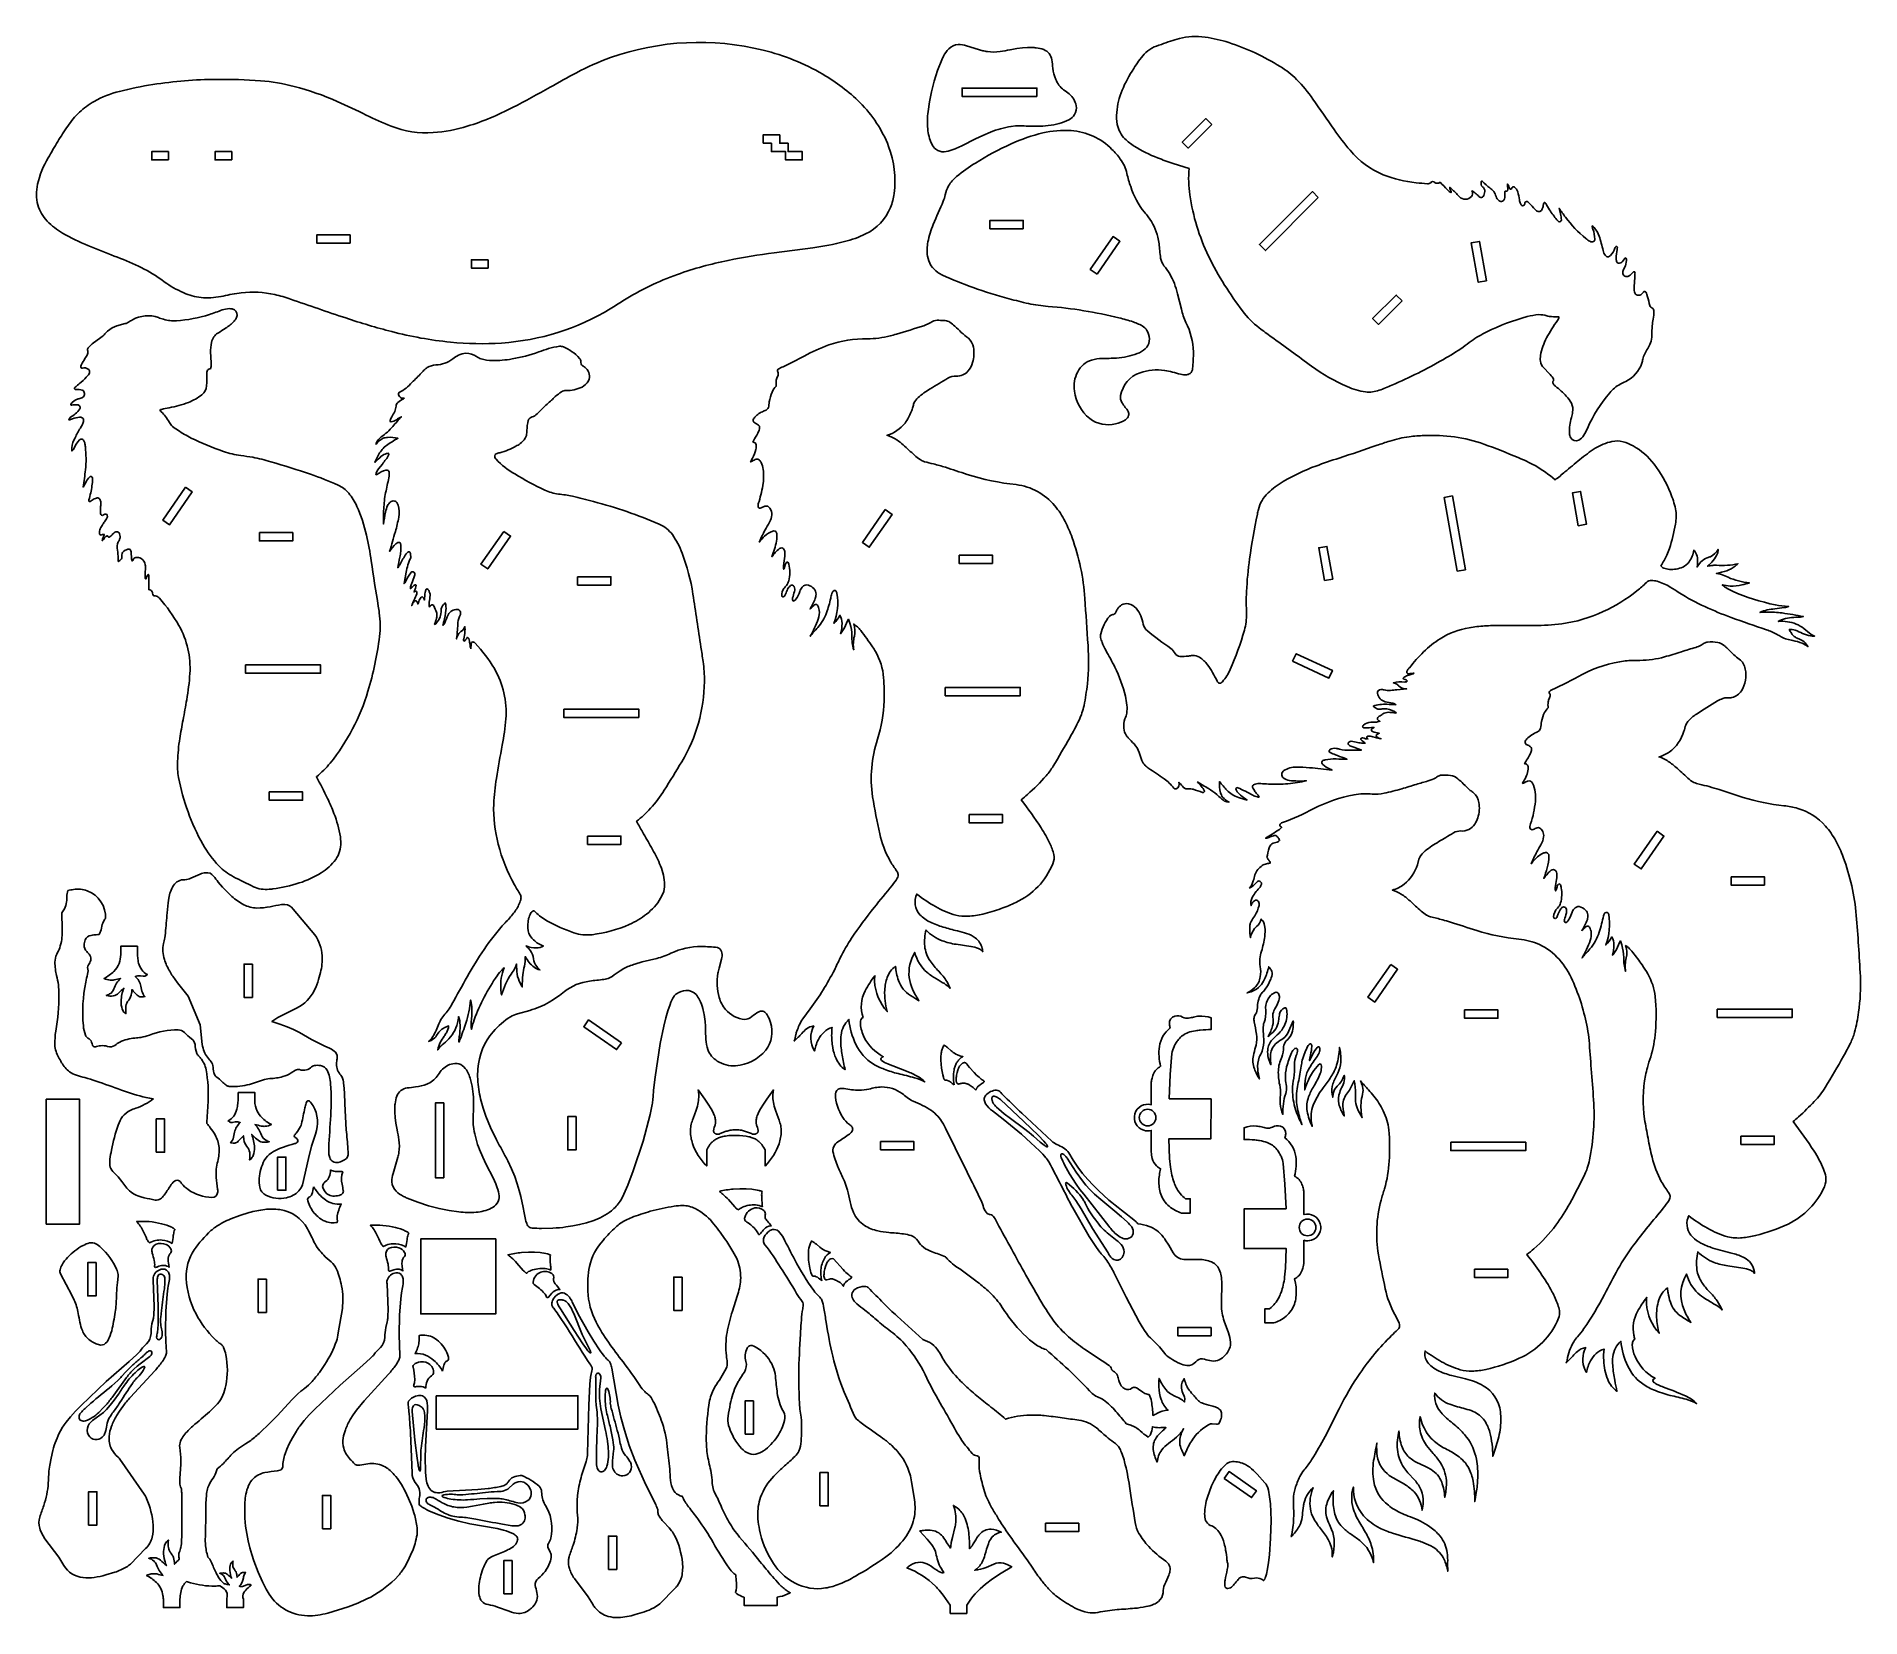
# Model space of a CAD drawing. Extents: x 33.7 to 61, y 10.2 to 34.
import ezdxf

# ---------------------------------------------------------------- set-up
doc = ezdxf.new("R2010")
doc.units = 0
doc.header["$MEASUREMENT"] = 0
doc.layers.get('0').update_dxf_attribs({"linetype": 'CONTINUOUS'})

msp = doc.modelspace()

# ---------------------------------------------------------------- linework, layer by layer
for points in [[(54.653, 31.785, 0.472542), (54.592, 31.781, -0.22285), (54.543, 31.765, 0.001624), (54.375, 31.78, -0.068121), (53.88, 31.901, -0.12294), (53.382, 32.268, -0.02381), (53.142, 32.58, 0.001574), (52.825, 33.035, 0.042264), (52.58, 33.331, 0.057419), (52.334, 33.524, 0.061287), (51.562, 33.885, 0.042216), (51.206, 33.965, 0.038891), (51.006, 33.975, 0.053878), (50.823, 33.945, 0.024246), (50.549, 33.858, 0.039203), (50.407, 33.802, 0.093957), (50.292, 33.709, 0.045786), (50.134, 33.497, 0.044522), (49.96, 33.169, 0.075403), (49.879, 32.837, 0.062755), (49.888, 32.654, 0.154552), (50.003, 32.439, 0.054283), (50.143, 32.33, 0.050589), (50.49, 32.155, 0.012561), (50.726, 32.07), (50.964, 31.993, 0.056962), (50.978, 31.598, 0.077991), (51.257, 30.68, 0.031223), (51.499, 30.246, 0.021695), (51.766, 29.858, 0.066128), (52.019, 29.603, 0.012098), (52.199, 29.469, -0.002903), (52.804, 29.027, 0.051664), (53.339, 28.721, 0.066066), (53.614, 28.642, 0.116399), (53.818, 28.666, 0.018336), (54.009, 28.742, 0.02908), (54.783, 29.13, 0.025635), (55.078, 29.313, 0.007028), (55.2, 29.405, -0.046863), (55.433, 29.541, -0.049175), (56.039, 29.772, -0.041508), (56.218, 29.801, -0.094251), (56.335, 29.783, 0.043478), (56.406, 29.771, 0.002725), (56.516, 29.766, -0.170198), (56.498, 29.715, 0.034561), (56.332, 29.452, 0.075272), (56.241, 29.19, 0.078691), (56.24, 29.101, 0.149428), (56.291, 29.001), (56.371, 28.92, -0.036385), (56.432, 28.847, -0.259667), (56.428, 28.796, 0.278525), (56.434, 28.759, 0.074068), (56.467, 28.728, -0.021462), (56.628, 28.579, -0.070209), (56.704, 28.472, -0.156754), (56.723, 28.339, -0.042814), (56.705, 28.258, 0.083035), (56.676, 28.022, 0.099043), (56.694, 27.953, 0.410108), (56.816, 27.917, 0.121168), (56.891, 27.991, 0.044531), (56.945, 28.094, -0.071518), (57.28, 28.628, -0.083569), (57.437, 28.758, -0.017319), (57.52, 28.799, 0.199218), (57.762, 29.074, 0.033314), (57.776, 29.131, -0.093942), (57.85, 29.291, 0.043112), (57.891, 29.376, 0.07813), (57.911, 29.494, -0.010511), (57.917, 29.635, -0.045257), (57.934, 29.733, 0.050349), (57.944, 29.853, 0.219237), (57.925, 29.895, -0.050899), (57.898, 29.912, -0.141018), (57.871, 29.967, 0.034098), (57.838, 30.105, 0.04051), (57.823, 30.138, 0.540897), (57.785, 30.14, -0.124694), (57.746, 30.1, -0.224341), (57.681, 30.097, -0.20451), (57.657, 30.127, -0.08534), (57.647, 30.204, -0.022348), (57.655, 30.344, 0.004974), (57.658, 30.412, 0.092324), (57.659, 30.436, 0.465358), (57.637, 30.444, 0.142161), (57.616, 30.424, -0.140197), (57.552, 30.375, -0.573079), (57.476, 30.45, -0.097038), (57.503, 30.508, 0.11842), (57.531, 30.615, 0.177577), (57.528, 30.645, 0.309517), (57.513, 30.652, 0.161792), (57.5, 30.638, -0.100321), (57.444, 30.577, -0.478851), (57.383, 30.6, -0.115052), (57.376, 30.648, -0.031602), (57.389, 30.779, 0.072918), (57.394, 30.812, 0.578926), (57.369, 30.821, 0.123345), (57.358, 30.8, -0.130178), (57.291, 30.687, -0.108216), (57.259, 30.67, -0.318296), (57.211, 30.693, -0.094082), (57.182, 30.762, 0.021518), (57.12, 30.981, 0.09786), (57.045, 31.109, 0.03274), (57.018, 31.134, 0.121912), (57.027, 31.083, -0.083977), (57.056, 30.935, -0.265467), (57.037, 30.899, -0.227759), (56.981, 30.902, -0.073492), (56.922, 30.944, -0.063951), (56.615, 31.265, -0.001993), (56.519, 31.397, -0.065814), (56.541, 31.314, -0.033038), (56.555, 31.223, -0.636537), (56.513, 31.198, -0.1072), (56.502, 31.208, -0.02213), (56.389, 31.353, -0.035849), (56.333, 31.448, 0.147773), (56.299, 31.485, 0.117008), (56.282, 31.442, -0.065461), (56.261, 31.374, -0.186611), (56.23, 31.349, -0.236214), (56.181, 31.361, -0.068673), (56.134, 31.406, 0.019958), (56.057, 31.488, 0.052886), (56.041, 31.5, 0.456459), (56.006, 31.477, -0.036884), (56.002, 31.455, -0.319333), (55.97, 31.436, -0.244637), (55.938, 31.468, -0.054525), (55.925, 31.523, 0.026472), (55.899, 31.642, 0.168091), (55.851, 31.714, 0.460719), (55.811, 31.705), (55.807, 31.689, -0.371112), (55.79, 31.682, -0.176591), (55.767, 31.717, 0.077651), (55.75, 31.756, 0.04134), (55.745, 31.762, -0.077471), (55.747, 31.723, -0.024305), (55.752, 31.677, -0.387706), (55.732, 31.654, 0.04491), (55.714, 31.657, 0.281354), (55.706, 31.649, 0.124384), (55.703, 31.619, -0.072041), (55.7, 31.539, -0.534247), (55.62, 31.51, -0.168584), (55.573, 31.574, 0.199715), (55.478, 31.703, -0.036089), (55.371, 31.801, 0.100537), (55.36, 31.807, 0.324624), (55.348, 31.798, 0.074546), (55.35, 31.787, -0.02832), (55.348, 31.754, 0.217003), (55.366, 31.722, -0.080053), (55.397, 31.69, -0.174452), (55.405, 31.647, -0.120196), (55.379, 31.573, -0.413352), (55.331, 31.565, -0.05516), (55.303, 31.59, -0.039078), (55.245, 31.639, 0.087231), (55.212, 31.659, 0.316019), (55.214, 31.647, -0.317179), (55.204, 31.574, -0.217836), (55.117, 31.534, -0.214543), (55.02, 31.573, 0.00346), (54.906, 31.691, 0.077735), (54.877, 31.71, 0.105778), (54.889, 31.67, -0.064046), (54.9, 31.644, -0.174397), (54.898, 31.632, -0.098785), (54.842, 31.676, 0.010363), (54.732, 31.787, -0.192388), (54.693, 31.773, -0.226857)], [(35.529, 30.332, 0.043949), (35.192, 30.528, 0.018249), (34.831, 30.681, -0.0052), (34.435, 30.838, -0.034793), (34.054, 31.024, -0.071755), (33.823, 31.206, -0.120399), (33.683, 31.448, -0.119099), (33.679, 31.758, -0.081907), (33.839, 32.155, -0.004649), (33.982, 32.399, -0.01167), (34.132, 32.632, -0.0538), (34.306, 32.838, -0.058055), (34.529, 33, -0.070925), (34.907, 33.152, -0.026154), (35.41, 33.254, -0.038412), (36.367, 33.332, -0.02244), (37.027, 33.311, -0.046675), (37.53, 33.227, -0.041268), (38.178, 33.001, -0.011292), (38.613, 32.796, 0.021315), (38.985, 32.63, 0.109476), (39.62, 32.533, 0.058378), (40.13, 32.629, 0.046188), (40.81, 32.91, 0.008532), (41.374, 33.215, -0.006303), (41.769, 33.431, -0.03728), (42.28, 33.658, -0.147404), (44.573, 33.77, -0.071157), (45.466, 33.41, -0.063535), (46.025, 32.983, -0.103883), (46.455, 32.327, -0.125822), (46.536, 31.617, -0.058409), (46.484, 31.411, -0.186899), (46.108, 31.012, -0.053724), (45.791, 30.897, -0.029719), (45.316, 30.805), (44.737, 30.73, 0.016937), (44.046, 30.615, 0.037032), (43.284, 30.404, 0.052186), (42.467, 30.011, -0.00447), (42.276, 29.889, -0.119641), (40.643, 29.375, -0.042166), (39.876, 29.389, -0.039221), (38.995, 29.547, -0.016725), (38.306, 29.751, -0.00324), (37.478, 30.034, 0.027526), (37.239, 30.103, 0.084054), (36.737, 30.128, 0.027759), (36.467, 30.081, -0.066396), (36.168, 30.054, -0.080063), (35.903, 30.116, -0.052876), (35.618, 30.27, -0.008373)], [(49.269, 32.937, 0.184781), (49.167, 33.113, 0.011254), (49.082, 33.175, -0.136454), (48.964, 33.331, -0.060758), (48.92, 33.5, -0.002191), (48.906, 33.625, 0.26826), (48.783, 33.779, 0.07219), (48.669, 33.806, 0.020381), (48.61, 33.81), (48.542, 33.81), (48.465, 33.804), (48.377, 33.794), (48.279, 33.778, -0.008983), (48.129, 33.749, -0.07392), (47.937, 33.75, -0.020643), (47.867, 33.763), (47.623, 33.837, 0.078568), (47.499, 33.855, 0.192811), (47.357, 33.79, 0.07529), (47.279, 33.679, 0.019181), (47.253, 33.625), (47.19, 33.465), (47.137, 33.305), (47.096, 33.146), (47.066, 32.993), (47.046, 32.849, 0.044501), (47.041, 32.591, 0.08879), (47.101, 32.363, 0.107011), (47.165, 32.283, 0.188625), (47.288, 32.247, 0.071924), (47.41, 32.273, 0.017438), (47.465, 32.295), (47.556, 32.336), (47.758, 32.438), (47.868, 32.49), (47.983, 32.54, -0.059152), (48.294, 32.626), (48.36, 32.633), (48.427, 32.635), (48.46, 32.635, 0.016769), (48.689, 32.629, 0.054486), (49.013, 32.668, 0.057388), (49.16, 32.726, 0.122302), (49.247, 32.806, 0.205506)], [(47.276, 31.505, 0.005788), (47.124, 31.154, 0.04105), (47.044, 30.892, 0.080681), (47.038, 30.679, 0.205977), (47.194, 30.435, 0.045633), (47.264, 30.395, 0.024714), (47.722, 30.209, 0.019689), (48.263, 30.041, 0.014897), (48.555, 29.967, 0.031658), (48.848, 29.925, -0.040976), (49.913, 29.753, -0.01316), (50.125, 29.693, -0.054976), (50.281, 29.62, -0.154932), (50.344, 29.539, -0.144626), (50.368, 29.402, -0.175825), (50.307, 29.289, -0.099375), (50.188, 29.217, -0.072382), (49.876, 29.15, -0.016027), (49.658, 29.143, 0.062085), (49.502, 29.119, 0.198695), (49.293, 28.942, 0.162273), (49.243, 28.655, 0.193611), (49.473, 28.244, 0.234306), (49.863, 28.163, 0.074764), (50.009, 28.224, 0.197809), (50.058, 28.287, 0.189058), (50.049, 28.35, 0.050269), (50.008, 28.409, -0.029541), (49.956, 28.481, -0.189313), (49.938, 28.586, -0.273344), (50.229, 28.929, -0.126468), (50.597, 28.964, -0.037935), (50.838, 28.906, 0.078528), (50.924, 28.898, 0.124111), (50.98, 28.919, 0.210924), (51.018, 28.992, 0.022805), (51.03, 29.241, 0.113445), (50.917, 29.685, -0.045804), (50.849, 29.885), (50.793, 30.115, 0.073707), (50.674, 30.414, 0.03925), (50.588, 30.536, -0.127436), (50.538, 30.65, -0.025077), (50.525, 30.761, 0.032606), (50.496, 30.964, 0.107501), (50.352, 31.268, 0.017551), (50.296, 31.337, -0.087371), (50.089, 31.722, -0.025339), (50.032, 31.921, 0.101212), (49.933, 32.136, 0.048029), (49.807, 32.282, 0.184975), (49.193, 32.564, 0.074535), (48.77, 32.529, 0.050622), (48.293, 32.364, 0.03268), (47.757, 32.077, 0.031792), (47.476, 31.874, 0.086048), (47.355, 31.733, 0.069194), (47.306, 31.598, -0.034224)], [(35.406, 25.62, 0.095816), (35.418, 25.587, 0.074993), (35.426, 25.579, -0.218996), (35.466, 25.577, -0.095167), (35.507, 25.545, -0.053438), (35.802, 25.135, -0.14535), (35.965, 24.414, -0.028956), (35.918, 24.022, -0.005522), (35.863, 23.72, 0.006318), (35.814, 23.44, 0.028773), (35.78, 23.099, 0.048976), (35.795, 22.855, 0.07985), (36.16, 21.852, 0.060537), (36.4, 21.527, 0.079086), (36.62, 21.366, 0.011573), (36.922, 21.215, 0.13375), (37.154, 21.177, 0.020815), (37.211, 21.183, 0.040692), (37.608, 21.272, 0.062353), (37.936, 21.423, 0.092105), (38.154, 21.626, 0.167821), (38.231, 21.88, 0.033822), (38.224, 21.965, 0.054737), (38.128, 22.316, 0.021849), (38.032, 22.54, 0.007313), (37.866, 22.865, 0.049451), (38.072, 23.071, 0.097663), (38.638, 24.15, 0.041192), (38.813, 24.971, 0.06018), (38.808, 25.324, 0.009833), (38.794, 25.427, -0.006092), (38.688, 26.105, 0.020295), (38.617, 26.49, 0.047215), (38.472, 26.924, 0.063203), (38.351, 27.121, 0.111532), (38.189, 27.242, 0.026717), (37.777, 27.406, 0.009504), (37.18, 27.594, 0.021715), (36.908, 27.66, 0.016397), (36.731, 27.685, -0.048691), (36.469, 27.749, -0.036248), (35.984, 27.949, -0.029109), (35.784, 28.066, -0.017176), (35.705, 28.125, -0.085201), (35.657, 28.183, 0.024715), (35.598, 28.275, 0.024807), (35.536, 28.342, -0.04084), (35.517, 28.367, -0.205737), (35.539, 28.38, -0.018216), (35.655, 28.404, 0.043688), (35.943, 28.484, 0.072778), (36.146, 28.6, 0.19757), (36.215, 28.731, 0.040996), (36.219, 28.802, 0.003107), (36.218, 28.91, -0.120974), (36.232, 28.968, -0.159708), (36.252, 28.985, -0.058556), (36.278, 28.993, 0.083041), (36.286, 29.054, -0.005976), (36.276, 29.229, -0.067909), (36.291, 29.385, -0.075212), (36.326, 29.469, -0.10325), (36.384, 29.524, 0.016394), (36.537, 29.622, 0.078168), (36.654, 29.735, 0.107064), (36.675, 29.789, 0.391234), (36.601, 29.887, 0.071232), (36.554, 29.891, 0.075225), (36.451, 29.871, -0.007461), (36.259, 29.804, -0.060746), (35.763, 29.709, -0.089836), (35.571, 29.731, -0.022613), (35.492, 29.758, 0.215682), (35.104, 29.724, 0.02234), (35.044, 29.687, -0.049527), (34.996, 29.666), (34.871, 29.633, 0.101395), (34.731, 29.555, 0.026856), (34.691, 29.513, -0.031627), (34.631, 29.459), (34.498, 29.361, 0.052199), (34.438, 29.304, 0.299828), (34.433, 29.259, -0.156841), (34.433, 29.223, -0.077227), (34.405, 29.164, 0.019178), (34.349, 29.075, 0.042434), (34.33, 29.03, 0.201865), (34.334, 29.004, 0.280055), (34.351, 28.999, -0.216956), (34.438, 28.984, -0.214003), (34.461, 28.944, -0.175325), (34.434, 28.886, -0.041328), (34.335, 28.79, 0.005071), (34.258, 28.724, 0.096947), (34.235, 28.703, 0.440139), (34.241, 28.68, 0.184973), (34.261, 28.677, -0.13039), (34.347, 28.669, -0.302127), (34.383, 28.618, -0.279955), (34.36, 28.563, -0.067393), (34.342, 28.553, -0.020218), (34.287, 28.536, 0.148736), (34.178, 28.459, 0.304116), (34.178, 28.447, 0.304116), (34.189, 28.442, -0.057256), (34.269, 28.45, -0.183471), (34.308, 28.435, -0.336207), (34.313, 28.387, -0.093975), (34.245, 28.313, 0.010768), (34.17, 28.256, 0.135226), (34.148, 28.224, 0.211645), (34.174, 28.226, -0.062615), (34.285, 28.26, -0.060972), (34.328, 28.261, -0.163249), (34.362, 28.241, -0.183357), (34.37, 28.211, -0.097747), (34.354, 28.157, -0.025023), (34.321, 28.099, 0.003797), (34.241, 27.954, 0.091572), (34.192, 27.803, 0.070734), (34.195, 27.754, 0.130312), (34.221, 27.789, -0.078542), (34.309, 27.922, -0.235724), (34.348, 27.933, -0.150607), (34.368, 27.917, -0.127587), (34.388, 27.875, -0.038908), (34.396, 27.817, -0.055536), (34.398, 27.474, -0.021613), (34.361, 27.214), (34.407, 27.293, -0.027598), (34.444, 27.346, -0.048062), (34.468, 27.37, -0.518481), (34.5, 27.361, -0.085893), (34.503, 27.328, -0.049411), (34.496, 27.233, -0.033118), (34.45, 27.021, 0.179453), (34.455, 26.999, 0.259467), (34.468, 26.998, 0.078898), (34.499, 27.018, -0.059687), (34.564, 27.048, -0.242789), (34.605, 27.041, -0.153887), (34.627, 26.992, -0.056215), (34.625, 26.92, 0.029849), (34.623, 26.815, 0.643021), (34.669, 26.796, -0.32615), (34.713, 26.805, -0.327713), (34.727, 26.773, -0.123703), (34.692, 26.706, 0.051324), (34.66, 26.655, 0.044607), (34.619, 26.588, 0.164112), (34.611, 26.512, 0.415618), (34.643, 26.495, -0.012072), (34.665, 26.504, -0.127513), (34.677, 26.504, -0.124142), (34.666, 26.456), (34.656, 26.433, 0.059832), (34.649, 26.409, 0.048074), (34.686, 26.451, -0.063431), (34.705, 26.473, -0.107144), (34.722, 26.481, -0.276164), (34.736, 26.474, 0.08354), (34.745, 26.461, 0.281542), (34.756, 26.461, 0.110862), (34.783, 26.484, -0.035105), (34.841, 26.535, -0.244789), (34.889, 26.539, -0.184927), (34.91, 26.513, -0.192746), (34.911, 26.434, -0.054575), (34.891, 26.39, 0.180076), (34.88, 26.268, -0.04595), (34.887, 26.146, 0.072881), (34.894, 26.095, 0.311275), (34.901, 26.1, -0.114641), (34.925, 26.122, 0.201899), (34.946, 26.157, 0.035248), (34.945, 26.198, -0.228913), (34.976, 26.254, -0.136638), (35.054, 26.283, -0.33239), (35.076, 26.266, -0.094938), (35.086, 26.221, 0.029527), (35.091, 26.136, 0.038184), (35.099, 26.104, 0.203815), (35.107, 26.111, -0.297837), (35.153, 26.157, -0.195538), (35.233, 26.141, -0.242876), (35.296, 26.047, -0.040777), (35.297, 25.978, 0.0158), (35.295, 25.853, 0.241284), (35.303, 25.833, 0.064308), (35.313, 25.851, -0.04474), (35.328, 25.888, -0.099132), (35.341, 25.903, -0.091287), (35.349, 25.865, -0.006054), (35.348, 25.674, -0.277732), (35.398, 25.641, -0.07016)], [(46.467, 21.622, -0.072368), (46.322, 22.009, -0.013019), (46.214, 22.566, -0.116204), (46.287, 23.428, 0.073879), (46.386, 24.005, 0.02178), (46.38, 24.353, 0.113228), (46.258, 24.745, 0.019313), (46.215, 24.814, 0.010285), (46.036, 25.061, 0.049822), (45.987, 25.114, 0.02213), (45.932, 25.159, -0.137475), (45.94, 24.976, 0.09706), (45.93, 24.772, -0.080757), (45.903, 24.982, 0.080103), (45.874, 25.169, 0.016507), (45.853, 25.229, 0.058574), (45.838, 25.204, -0.04715), (45.774, 25.07, -0.039815), (45.732, 25.013, 0.081273), (45.756, 25.168, 0.107299), (45.724, 25.29, -0.101159), (45.633, 25.168, 0.133809), (45.679, 25.616, 0.104396), (45.661, 25.654, 0.4885), (45.625, 25.653, 0.073098), (45.604, 25.616, 0.034147), (45.585, 25.545, -0.030418), (45.523, 25.327, -0.093737), (45.39, 25.105, -0.010797), (45.333, 25.04, 0.011618), (45.277, 24.974, 0.04554), (45.398, 25.232, 0.110313), (45.413, 25.367, 0.102475), (45.387, 25.44, 0.330465), (45.354, 25.449, 0.128215), (45.315, 25.423), (45.296, 25.403, -0.056296), (45.275, 25.386, 0.05712), (45.354, 25.543, 0.063771), (45.365, 25.604, 0.204711), (45.331, 25.689, 0.1186), (45.252, 25.741, 0.317363), (45.157, 25.712, 0.087814), (45.123, 25.647, -0.086223), (45.064, 25.53, -0.115707), (45.033, 25.504, -0.375476), (45.017, 25.509, -0.193366), (45.012, 25.549, 0.006299), (45.041, 25.645, 0.15773), (45.037, 25.72, 0.45588), (44.983, 25.734, 0.121773), (44.938, 25.679, 0.025354), (44.908, 25.608, -0.091876), (44.882, 25.569, -0.644123), (44.853, 25.58, -0.192504), (44.883, 25.692, -0.021205), (44.921, 25.737, 0.099279), (44.955, 25.804, 0.134086), (44.956, 26.058, 0.148282), (44.94, 26.086, 0.394868), (44.922, 26.084, 0.087766), (44.902, 26.045, -0.019707), (44.891, 26.001, -0.066465), (44.88, 25.981, -0.101817), (44.876, 26.033, 0.005332), (44.897, 26.178, 0.032812), (44.899, 26.231, 0.156324), (44.878, 26.285, 0.364394), (44.818, 26.292, 0.075758), (44.753, 26.231, -0.004678), (44.702, 26.168, 0.04602), (44.771, 26.401, 0.072516), (44.776, 26.518, 0.251245), (44.752, 26.554, 0.181791), (44.715, 26.553, 0.107855), (44.592, 26.476, 0.048237), (44.513, 26.388, -0.025583), (44.615, 26.597, 0.036002), (44.682, 26.718, 0.11715), (44.701, 26.822, 0.200358), (44.653, 26.917, 0.272059), (44.595, 26.925), (44.543, 26.903, -0.154473), (44.514, 26.899, -0.187571), (44.503, 26.907, -0.199731), (44.496, 26.952, -0.029204), (44.509, 26.997, 0.03816), (44.571, 27.271, 0.063897), (44.572, 27.478, 0.069224), (44.541, 27.583, 0.119133), (44.511, 27.621, 0.20942), (44.465, 27.63, 0.100137), (44.408, 27.602, -0.131398), (44.383, 27.592, -0.048161), (44.411, 27.646, 0.073856), (44.463, 27.778, 0.076446), (44.466, 27.846, 0.160887), (44.449, 27.876, 0.128942), (44.418, 27.886, -0.119306), (44.425, 27.908, 0.013318), (44.49, 28.021, 0.058599), (44.516, 28.086, 0.157944), (44.514, 28.128, 0.110707), (44.5, 28.145, 0.041932), (44.446, 28.177, -0.20133), (44.42, 28.206, -0.147883), (44.422, 28.225, -0.074235), (44.435, 28.247, -0.115424), (44.561, 28.345, 0.025639), (44.615, 28.37, 0.239771), (44.654, 28.427), (44.663, 28.492, -0.049589), (44.706, 28.639, -0.090983), (44.767, 28.727, -0.033442), (44.768, 28.817, -0.107902), (44.79, 28.879, 0.175256), (44.797, 28.929, 0.062824), (44.785, 28.954, -0.395309), (44.795, 28.982, -0.026388), (44.874, 29.02, 0.017821), (45.185, 29.18, -0.038158), (45.555, 29.346, -0.087709), (46.135, 29.44, 0.064684), (46.479, 29.483, 0.012478), (46.571, 29.508, 0.001256), (46.981, 29.634, 0.078682), (47.111, 29.698, -0.153023), (47.209, 29.717, 0.00732), (47.306, 29.711, -0.123438), (47.373, 29.688, -0.04468), (47.449, 29.629, -0.006183), (47.546, 29.534, 0.021229), (47.652, 29.447, -0.173316), (47.727, 29.312, -0.124233), (47.714, 29.083, -0.105892), (47.646, 28.953, -0.23034), (47.471, 28.879, 0.138003), (47.345, 28.85, 0.001332), (47.079, 28.69, 0.04333), (46.896, 28.556, 0.107282), (46.835, 28.472, 0.042863), (46.82, 28.415, -0.04307), (46.795, 28.344, -0.063856), (46.701, 28.175, -0.162699), (46.429, 27.991, -0.08012), (46.576, 27.921, -0.035438), (46.673, 27.846, -0.002832), (46.844, 27.691, 0.030554), (46.927, 27.625, 0.073925), (46.993, 27.594, 0.01298), (47.126, 27.561, -0.012643), (47.307, 27.51, -0.003217), (47.633, 27.403, 0.050106), (48.369, 27.25, -0.190981), (48.948, 26.934, -0.060071), (49.103, 26.698, -0.033689), (49.209, 26.453, -0.070329), (49.4, 25.543, 0.000867), (49.448, 24.838, -0.045678), (49.439, 24.259, -0.017739), (49.388, 23.936, -0.063722), (49.313, 23.715, -0.013917), (49.174, 23.451, -0.005028), (48.926, 23.026, -0.037354), (48.82, 22.881, -0.02405), (48.539, 22.599, -0.011954), (48.445, 22.519, -0.020298), (48.743, 22.1, -0.030212), (48.875, 21.866, -0.052109), (48.934, 21.697, -0.150271), (48.921, 21.561, -0.187965), (48.365, 20.979, -0.028023), (48.143, 20.888, -0.02766), (47.871, 20.805, -0.043257), (47.645, 20.772, -0.067309), (47.462, 20.789, -0.060689), (47.158, 20.918, -0.039676), (46.878, 21.106, 0.299532), (46.924, 20.795, 0.087), (47.082, 20.683, 0.045821), (47.275, 20.609, 0.011316), (47.487, 20.552, -0.010703), (47.626, 20.514, -0.074593), (47.755, 20.449, -0.174765), (47.859, 20.289, -0.037408), (47.867, 20.239, 0.113296), (47.804, 20.286, 0.068641), (47.689, 20.32), (47.467, 20.351, -0.047579), (47.259, 20.405, -0.109363), (47.016, 20.566, 0.076069), (46.997, 20.325, 0.12384), (47.076, 20.102, 0.039931), (47.207, 19.947, -0.044461), (47.329, 19.791, -0.048674), (47.378, 19.689, 0.073284), (47.292, 19.761, 0.011531), (47.165, 19.837, -0.042965), (47.032, 19.929, -0.149929), (46.847, 20.229, 0.167713), (46.764, 19.851, 0.073265), (46.814, 19.679, 0.03001), (46.863, 19.581, 0.012807), (46.91, 19.504, 0.010715), (46.785, 19.582, -0.178967), (46.603, 19.809, -0.039776), (46.574, 19.915, -0.013692), (46.557, 20.022, 0.14529), (46.435, 19.855, 0.073676), (46.397, 19.666, 0.090771), (46.435, 19.341, -0.17418), (46.244, 19.797, -0.04076), (46.248, 19.88, 0.046058), (46.103, 19.654, 0.203272), (46.071, 19.253, 0.19202), (46.048, 19.234, 0.154062), (46.032, 19.156, 0.103542), (46.09, 18.955, 0.154317), (46.373, 18.665, 0.083761), (46.343, 18.644, 0.389363), (46.349, 18.608, 0.067936), (46.442, 18.556, -0.001676), (46.747, 18.438, -0.040309), (46.911, 18.356, -0.06865), (46.997, 18.286, 0.061537), (46.842, 18.349, 0.006694), (46.599, 18.41, -0.026967), (46.387, 18.477, -0.041157), (46.225, 18.556, -0.144989), (45.964, 18.849, -0.089004), (45.859, 19.223, 0.178602), (45.74, 18.99, 0.039721), (45.735, 18.908, 0.038641), (45.758, 18.688, 0.00965), (45.801, 18.47, -0.13299), (45.665, 18.638, -0.064005), (45.616, 18.801, -0.05419), (45.6, 19.008, -0.018679), (45.606, 19.105, 0.198126), (45.4, 18.923, 0.041469), (45.362, 18.826, 0.016575), (45.342, 18.751, -0.261117), (45.331, 19.126, 0.11613), (45.222, 19.082, 0.032512), (45.151, 19.014, -0.008994), (45.039, 18.898, 0.03751), (45.062, 18.997, -0.033272), (45.078, 19.049, -0.003632), (45.113, 19.138, -0.051996), (45.168, 19.235), (45.279, 19.382, 0.039199), (45.64, 19.965, 0.003776), (45.728, 20.147, -0.030703), (45.899, 20.443, -0.02348), (46.237, 20.903, -0.002814), (46.509, 21.236, 0.043735), (46.584, 21.344, 0.187406), (46.595, 21.416, 0.069781), (46.586, 21.436, -0.013916), (46.494, 21.574, -0.012968)], [(40.181, 24.785, 0.020055), (40.188, 24.856, -0.060136), (40.194, 24.879, -0.279762), (40.213, 24.891, -0.168932), (40.248, 24.87, -0.051067), (40.536, 24.489, -0.155047), (40.708, 23.733, -0.027928), (40.655, 23.34, 0.007238), (40.567, 22.841, 0.028967), (40.527, 22.457, 0.074267), (40.595, 21.853, 0.066044), (40.837, 21.245, 0.007906), (40.925, 21.099, -0.162679), (40.936, 21.038, -0.070518), (40.91, 20.958, -0.057693), (40.824, 20.817, -0.026489), (40.699, 20.674, 0.042284), (40.381, 20.273, 0.018242), (40.129, 19.864, 0.004023), (39.9, 19.453, -0.060794), (39.777, 19.281, 0.086601), (39.682, 19.11, -0.090637), (39.579, 18.924, -0.02392), (39.55, 18.893, 0.188182), (39.68, 18.999, -0.175135), (39.804, 19.109, -0.023184), (39.85, 19.126, -0.118251), (39.817, 19.025, -0.031794), (39.781, 18.972, 0.026785), (39.724, 18.879, 0.077026), (39.687, 18.767, -0.067616), (39.732, 18.824, -0.008769), (39.824, 18.905, 0.156776), (39.982, 19.171, 0.033382), (40, 19.267, -0.079371), (40.022, 19.138, -0.054201), (40.009, 18.965, 0.053871), (40.005, 18.883, 0.038903), (40.02, 18.916, 0.009287), (40.108, 19.169, 0.050482), (40.18, 19.514, -0.069148), (40.197, 19.376, -0.028796), (40.189, 19.183, 0.067967), (40.193, 19.075, -0.036164), (40.233, 19.22, -0.058782), (40.577, 19.88, -0.049387), (40.651, 19.97, -0.026304), (40.684, 19.998, 0.124774), (40.634, 19.679, 0.020766), (40.644, 19.592, -0.073825), (40.789, 19.905, 0.009793), (40.845, 19.992, 0.084693), (40.869, 20.055, 0.019747), (40.878, 19.905, 0.082244), (40.927, 19.764, 0.019063), (40.956, 19.711, -0.036325), (40.963, 19.895, -0.026425), (40.988, 20.024, 0.066476), (40.999, 20.167, 0.096788), (41.134, 20.006, 0.116157), (41.219, 19.967, -0.026073), (41.173, 20.016, -0.15081), (41.126, 20.135, 0.138701), (41.078, 20.254, 0.056276), (41.013, 20.326, 0.093564), (41.167, 20.297, 0.139041), (41.272, 20.328, -0.116903), (41.126, 20.417, -0.168219), (41.043, 20.554, -0.083923), (41.051, 20.737, -0.066568), (41.081, 20.815, -0.142693), (41.125, 20.856), (41.133, 20.852, -0.047693), (41.153, 20.833, 0.054516), (41.326, 20.704, 0.038172), (41.731, 20.523, 0.108398), (42.003, 20.496, 0.073413), (42.561, 20.649, 0.05551), (42.822, 20.804, 0.090073), (43.032, 21.042, 0.049961), (43.078, 21.143, 0.094579), (43.09, 21.281, 0.082812), (43.017, 21.561, 0.025033), (42.894, 21.804, 0.004518), (42.759, 22.039, -0.00947), (42.671, 22.198, 0.049697), (42.881, 22.393, 0.044365), (43.086, 22.663, 0.001614), (43.35, 23.091, 0.132861), (43.69, 24.296, 0.036087), (43.67, 24.595, 0.008147), (43.636, 24.813, -0.001421), (43.517, 25.608, 0.05004), (43.356, 26.221, 0.065672), (43.209, 26.5, 0.131686), (43.011, 26.657, 0.038454), (42.025, 26.996, 0.009692), (41.707, 27.075, 0.030801), (41.498, 27.108, -0.082097), (41.293, 27.168, -0.023289), (40.842, 27.41, -0.062484), (40.561, 27.63, -0.224886), (40.542, 27.684, -0.22693), (40.563, 27.711, -0.063935), (40.619, 27.728, 0.056796), (40.86, 27.826, 0.022015), (40.922, 27.865, 0.086352), (41, 27.946, 0.078374), (41.017, 27.989, 0.057276), (41.025, 28.064, -0.066349), (41.045, 28.212, -0.262842), (41.102, 28.267, 0.125745), (41.178, 28.312, 0.013785), (41.248, 28.383, -0.016765), (41.331, 28.46, 0.008728), (41.451, 28.573, -0.036794), (41.545, 28.643, -0.132068), (41.614, 28.663, 0.121768), (41.852, 28.715, 0.149683), (41.947, 28.807, 0.340256), (41.911, 28.996, 0.038056), (41.859, 29.035, -0.293732), (41.834, 29.099, 0.147455), (41.83, 29.121, 0.061954), (41.813, 29.144, 0.077099), (41.696, 29.249, 0.062198), (41.573, 29.317, 0.092639), (41.514, 29.326, 0.046621), (41.348, 29.291, 0.014622), (41.204, 29.241, -0.039554), (40.803, 29.136, -0.041544), (40.504, 29.111, -0.077366), (40.338, 29.138, -0.056515), (40.268, 29.174, 0.126943), (40.109, 29.221, 0.122538), (39.997, 29.193, 0.046323), (39.911, 29.137, -0.151902), (39.659, 29.047, 0.116374), (39.526, 29.006, 0.045546), (39.492, 28.979, 0.026568), (39.44, 28.926, -0.014231), (39.299, 28.783, -0.092538), (39.107, 28.633, 0.371042), (39.095, 28.603, 0.244214), (39.142, 28.55, 0.09846), (39.183, 28.547, -0.168317), (39.172, 28.537, 0.048055), (39.089, 28.485, 0.206494), (39.061, 28.427, -0.101644), (39.04, 28.347, -0.027936), (38.997, 28.269), (38.982, 28.241, 0.042583), (38.97, 28.211, 0.343745), (38.978, 28.192, 0.169579), (38.985, 28.191, 0.080991), (39.065, 28.225, -0.014851), (39.14, 28.269, 0.010857), (39.013, 28.124, -0.065233), (38.838, 27.967, 0.135819), (38.768, 27.881, 0.044205), (38.76, 27.856, -0.131503), (38.867, 27.945, -0.094186), (38.932, 27.958, -0.090596), (39.088, 27.945, 0.033538), (38.918, 27.839, 0.101146), (38.803, 27.706, 0.029393), (38.744, 27.584, -0.021218), (38.839, 27.675, -0.11125), (38.918, 27.716, -0.064504), (38.938, 27.72, -0.206741), (38.953, 27.712, -0.213385), (38.953, 27.704, -0.091645), (38.908, 27.627, 0.02779), (38.855, 27.558), (38.799, 27.488, 0.077474), (38.763, 27.425, 0.042437), (38.757, 27.399, 0.157578), (38.773, 27.404, -0.067802), (38.909, 27.467, -0.49619), (38.956, 27.435, -0.082601), (38.948, 27.323, 0.01182), (38.898, 27.101, 0.024523), (38.882, 26.977, 0.018698), (38.871, 26.738, 0.01221), (38.873, 26.658, -0.016518), (38.902, 26.836, -0.051017), (38.934, 26.936, -0.097515), (38.971, 26.986, -0.221721), (39.037, 27.004, -0.178184), (39.073, 26.98, -0.093771), (39.091, 26.943, -0.112098), (39.101, 26.761, -0.023806), (39.05, 26.545, -0.005214), (38.964, 26.249, -0.052751), (39.055, 26.361, -0.09292), (39.089, 26.382, -0.404011), (39.126, 26.366, -0.09675), (39.131, 26.35, -0.06484), (39.131, 26.248, -0.017261), (39.117, 26.161, -0.009702), (39.085, 26.003, 0.042015), (39.121, 26.057, -0.031868), (39.212, 26.21, -0.028481), (39.235, 26.237, -0.238253), (39.26, 26.243, -0.180148), (39.268, 26.236, -0.108056), (39.279, 26.195, 0.007815), (39.281, 26.153, 0.062107), (39.211, 25.934), (39.182, 25.764, 0.04252), (39.201, 25.791, -0.025694), (39.28, 25.927, -0.314724), (39.315, 25.942, -0.314724), (39.341, 25.914, -0.098845), (39.328, 25.851, 0.016331), (39.286, 25.745, 0.078647), (39.277, 25.69, -0.048034), (39.312, 25.72, -0.080617), (39.346, 25.745, -0.094315), (39.355, 25.747, -0.318948), (39.36, 25.739, -0.115287), (39.353, 25.698, 0.017906), (39.33, 25.64, -0.134192), (39.356, 25.65, -0.357321), (39.373, 25.637, -0.141261), (39.37, 25.61, -0.025304), (39.334, 25.522, 0.007077), (39.295, 25.435, -0.077116), (39.321, 25.482, -0.108775), (39.339, 25.504, -0.441145), (39.373, 25.495, -0.068952), (39.386, 25.457, 0.080591), (39.397, 25.479, -0.058547), (39.425, 25.547, -0.268217), (39.455, 25.564, -0.235272), (39.47, 25.553, -0.061369), (39.48, 25.531, 0.04748), (39.486, 25.518, -0.011897), (39.498, 25.635, -0.058015), (39.511, 25.679, -0.439069), (39.533, 25.683, -0.154183), (39.545, 25.67, -0.039773), (39.564, 25.632, -0.092947), (39.572, 25.584, -0.026314), (39.56, 25.485, 0.087976), (39.562, 25.415, -0.169244), (39.596, 25.446, -0.264153), (39.62, 25.441, -0.119066), (39.629, 25.429, -0.013223), (39.667, 25.337, -0.107195), (39.673, 25.278, -0.019475), (39.667, 25.247, -0.01655), (39.64, 25.152, 0.098263), (39.668, 25.176, 0.186868), (39.738, 25.365, -0.210185), (39.772, 25.45, -0.008874), (39.8, 25.475, -0.099701), (39.809, 25.366, -0.037307), (39.778, 25.196, 0.013695), (39.764, 25.136, 0.101055), (39.793, 25.177, -0.005312), (39.841, 25.296, -0.303668), (39.98, 25.377, -0.507385), (40.026, 25.3, 0.091481), (39.99, 25.182, 0.010378), (39.982, 25.07, -0.004204), (39.969, 24.935, -0.08858), (40.005, 25.017, -0.104722), (40.045, 25.053, 0.158353), (40.093, 25.119, -0.053272), (40.094, 25.046, -0.024415), (40.076, 24.934, 0.088623), (40.075, 24.913, 0.089337), (40.079, 24.902, 0.108049), (40.11, 24.928, -0.011557), (40.135, 24.96, -0.176586), (40.151, 24.939, -0.034364), (40.161, 24.901, -0.01041), (40.174, 24.823, 0.023915)], [(54.343, 24.419, 0.110249), (54.311, 24.418, -0.069357), (54.254, 24.413, -0.254375), (54.235, 24.427, -0.195347), (54.242, 24.464, -0.057062), (54.274, 24.502, -0.030217), (54.486, 24.74, -0.049401), (54.734, 24.937, -0.098063), (55.171, 25.103, -0.03105), (55.402, 25.13, -0.015742), (55.635, 25.136, 0.005027), (56.148, 25.134, 0.026987), (56.56, 25.162, 0.079211), (57.182, 25.346, 0.058894), (57.689, 25.657, 0.023117), (57.83, 25.781, -0.200838), (57.907, 25.813, -0.055662), (57.992, 25.799, -0.068955), (58.189, 25.713, -0.011762), (58.322, 25.628, 0.035064), (58.709, 25.419, 0.020584), (59.103, 25.256, 0.005771), (59.631, 25.072, -0.041071), (59.794, 25.002, -0.005465), (59.853, 24.966, 0.085659), (60.03, 24.911, -0.045794), (60.167, 24.87, -0.056107), (60.255, 24.82, 0.194944), (60.118, 24.934, -0.035562), (60.067, 24.959, -0.096281), (60.006, 25.021, -0.02853), (59.974, 25.075, -0.11021), (60.063, 25.065, -0.030312), (60.175, 25.017, 0.053777), (60.294, 24.981, 0.047181), (60.355, 24.976, -0.07172), (60.28, 25.019), (60.194, 25.089, 0.139602), (59.947, 25.193, 0.051487), (59.809, 25.198, -0.055295), (59.86, 25.221, -0.086417), (60.103, 25.26, 0.046557), (60.188, 25.27, 0.01708), (59.87, 25.324, 0.030831), (59.633, 25.337, 0.017956), (59.534, 25.333, -0.06024), (59.644, 25.369, -0.023435), (59.759, 25.387, -0.0035), (59.901, 25.404, 0.077372), (59.964, 25.422, -0.042001), (59.766, 25.445, -0.050983), (59.121, 25.651, -0.058466), (58.969, 25.744, 0.021741), (59.09, 25.728, 0.075188), (59.264, 25.745, 0.02481), (59.377, 25.776, -0.072462), (59.056, 25.859, 0.002512), (58.956, 25.902, 0.084174), (58.882, 25.917, 0.028857), (59.036, 25.956, 0.084355), (59.162, 26.027, 0.016017), (59.205, 26.063, -0.076831), (58.884, 26.04, 0.033953), (58.826, 26.038, 0.016224), (58.748, 26.026, 0.116639), (58.896, 26.215, 0.10824), (58.907, 26.278, -0.160307), (58.794, 26.169, -0.020077), (58.742, 26.151, 0.118622), (58.649, 26.089, 0.056735), (58.59, 26.012, 0.071798), (58.595, 26.151, 0.112281), (58.561, 26.244, 0.042976), (58.543, 26.267, -0.127297), (58.47, 26.092, -0.139663), (58.377, 26.01, -0.103129), (58.178, 25.978, -0.070306), (58.091, 25.996, -0.139531), (58.047, 26.032, 0.031574), (58.138, 26.192, 0.033688), (58.177, 26.293, 0.027922), (58.266, 26.656, 0.089098), (58.268, 26.888, 0.043241), (58.191, 27.125, 0.069097), (57.947, 27.559, 0.099062), (57.632, 27.831, 0.055164), (57.48, 27.894, 0.114018), (57.313, 27.898, 0.083585), (57.063, 27.795, 0.031644), (56.83, 27.626, 0.006245), (56.608, 27.441, -0.012228), (56.459, 27.32, 0.060098), (56.158, 27.535, 0.032892), (55.903, 27.657, 0.012103), (55.392, 27.858, 0.096467), (54.494, 27.987, 0.018174), (54.27, 27.969, 0.043455), (53.977, 27.903, 0.013124), (53.787, 27.84, -0.004811), (53.217, 27.649, 0.006416), (52.867, 27.529, 0.044644), (52.378, 27.297, 0.051416), (52.15, 27.125, 0.145762), (52.006, 26.878, 0.017655), (51.99, 26.807, 0.01655), (51.873, 26.137, 0.020828), (51.827, 25.644, 0.022262), (51.828, 25.315, -0.070317), (51.795, 25.065, -0.036845), (51.582, 24.475, -0.068792), (51.466, 24.292, -0.091833), (51.44, 24.273, -0.327512), (51.397, 24.285, -0.072774), (51.385, 24.301, 0.053577), (51.24, 24.548, 0.079339), (51.123, 24.659, 0.152945), (51.019, 24.686, 0.027119), (50.954, 24.677, -0.042613), (50.827, 24.673, -0.250257), (50.755, 24.716, 0.130871), (50.691, 24.792, -0.021834), (50.339, 25.056, -0.141466), (50.275, 25.154, 0.136385), (50.171, 25.394, 0.168818), (50.058, 25.463, 0.167635), (49.952, 25.446, 0.129787), (49.889, 25.38, 0.018982), (49.866, 25.335, -0.151925), (49.836, 25.303, -0.072325), (49.806, 25.297, 0.165154), (49.769, 25.273, 0.109853), (49.639, 25.012, 0.077887), (49.637, 24.955, 0.043691), (49.661, 24.88, 0.031225), (49.713, 24.764, -0.014432), (49.85, 24.512, -0.055078), (50.009, 24.074, -0.025038), (50.032, 23.942, -0.062536), (50.029, 23.822, -0.050482), (50.003, 23.735, 0.100672), (49.984, 23.595, 0.130159), (50.026, 23.482, 0.034671), (50.051, 23.451, 0.004668), (50.139, 23.358, -0.101238), (50.215, 23.232), (50.256, 23.112, 0.118116), (50.304, 23.036, 0.04113), (50.36, 22.991, -0.002898), (50.59, 22.836, -0.073029), (50.736, 22.696, 0.249937), (50.771, 22.685, 0.394335), (50.812, 22.783, -0.131701), (50.823, 22.774, 0.014317), (50.878, 22.71, 0.244911), (50.958, 22.683, -0.095856), (51.026, 22.678, -0.008794), (51.165, 22.631, 0.328193), (51.195, 22.643, 0.18721), (51.196, 22.651, 0.083905), (51.149, 22.723, -0.024261), (51.092, 22.789, 0.013108), (51.256, 22.688, -0.033522), (51.382, 22.6, -0.008892), (51.445, 22.541, 0.060371), (51.499, 22.502, 0.112928), (51.566, 22.486, -0.107204), (51.469, 22.561, -0.105157), (51.438, 22.627, -0.094506), (51.421, 22.793, 0.021477), (51.534, 22.665, 0.116316), (51.706, 22.553, 0.027086), (51.836, 22.517, 0.015978), (51.762, 22.569, -0.11479), (51.671, 22.671, -0.328521), (51.673, 22.696, -0.328521), (51.697, 22.701, -0.024781), (51.921, 22.588, 0.074741), (51.99, 22.563, 0.046363), (52.017, 22.562, 0.076723), (51.98, 22.61, -0.041519), (51.947, 22.66, 0.028656), (51.927, 22.689, -0.222996), (51.922, 22.734, -0.185093), (51.934, 22.746, -0.107614), (52.02, 22.763, -0.024605), (52.065, 22.762, 0.017104), (52.305, 22.753, 0.035818), (52.593, 22.78, 0.01125), (52.726, 22.805, -0.042452), (52.471, 22.809, -0.132414), (52.38, 22.85, -0.488687), (52.387, 22.959, -0.131071), (52.577, 23.012, -0.026969), (52.773, 23.002, -0.001658), (53.112, 22.966, 0.073029), (53.084, 22.978, -0.063077), (52.971, 23.049, -0.401455), (52.964, 23.1, -0.144956), (52.987, 23.113, -0.045014), (53.009, 23.119, -0.055704), (53.171, 23.133, -0.007778), (53.334, 23.128, 0.025224), (53.288, 23.148, -0.007767), (53.161, 23.195, -0.01989), (53.083, 23.229, -0.518717), (53.077, 23.271, -0.181117), (53.175, 23.291, -0.03993), (53.222, 23.28, 0.057308), (53.388, 23.263, -0.007512), (53.552, 23.265, 0.032193), (53.421, 23.313, -0.050166), (53.367, 23.338, -0.542684), (53.365, 23.387, -0.173876), (53.4, 23.398, -0.060255), (53.495, 23.381, 0.035065), (53.574, 23.369, 0.048382), (53.609, 23.371, 0.010354), (53.549, 23.419, -0.660162), (53.557, 23.447, -0.11096), (53.571, 23.448, -0.006423), (53.614, 23.437, -0.093672), (53.635, 23.435, 0.081451), (53.649, 23.432, -0.316278), (53.644, 23.438, -0.44444), (53.639, 23.47, -0.165573), (53.649, 23.475, -0.080795), (53.725, 23.467, -0.013094), (53.798, 23.447, 0.032953), (53.847, 23.436, -0.091483), (53.784, 23.463, -0.540052), (53.786, 23.501), (53.792, 23.505, 0.043819), (53.819, 23.519, -0.035431), (53.72, 23.544, -0.65654), (53.715, 23.589, -0.050727), (53.731, 23.598, 0.072995), (53.742, 23.607, -0.013968), (53.597, 23.598, -0.223771), (53.573, 23.608, -0.253394), (53.572, 23.625, -0.099898), (53.582, 23.64, -0.184001), (53.695, 23.684), (53.759, 23.685, 0.072848), (53.83, 23.699, -0.05514), (53.8, 23.718, -0.38499), (53.797, 23.755, -0.116844), (53.819, 23.773, 0.016398), (53.875, 23.808, -0.145315), (53.961, 23.833, -0.028605), (53.999, 23.831, 0.006036), (54.076, 23.822, 0.075255), (54.05, 23.844, 0.139893), (53.891, 23.886, 0.024444), (53.835, 23.879, -0.175229), (53.762, 23.898, -0.013771), (53.729, 23.923, -0.091588), (53.829, 23.95, -0.031168), (53.936, 23.953, -0.007048), (54.069, 23.947, 0.079337), (54.025, 23.968, 0.004615), (53.909, 23.992, -0.315693), (53.794, 24.118, -0.439987), (53.843, 24.175, -0.108544), (53.894, 24.169, 0.087212), (53.989, 24.162, 0.003123), (54.085, 24.171), (54.232, 24.183, -0.12025), (54.131, 24.213, -0.075889), (54.098, 24.243, 0.14545), (54.029, 24.274, -0.095852), (54.203, 24.288, 0.053544), (54.229, 24.29, 0.51917), (54.233, 24.313, 0.130018), (54.226, 24.319, -0.00709), (54.189, 24.333, -0.097565), (54.178, 24.344, -0.116131), (54.214, 24.372, -0.02783), (54.278, 24.394, 0.019981)], [(58.054, 16.794, -0.06569), (57.915, 17.155, -0.010887), (57.855, 17.44, -0.004146), (57.803, 17.728, -0.088842), (57.818, 18.383, -0.015582), (57.845, 18.502, -0.011071), (57.895, 18.662, 0.050407), (57.965, 19.041, 0.04833), (57.963, 19.567, 0.105291), (57.85, 19.907, 0.025553), (57.765, 20.043, 0.013144), (57.629, 20.227, 0.044048), (57.56, 20.301, 0.036336), (57.519, 20.332, -0.138469), (57.527, 20.148, 0.097034), (57.518, 19.945, -0.080498), (57.49, 20.155, 0.079782), (57.461, 20.341, 0.015371), (57.441, 20.401, 0.062449), (57.426, 20.376, -0.047266), (57.362, 20.243, -0.039842), (57.319, 20.186, 0.081357), (57.343, 20.341, 0.107277), (57.312, 20.463, -0.101739), (57.22, 20.341, 0.134055), (57.265, 20.801, 0.188855), (57.245, 20.829, 0.282733), (57.208, 20.822, 0.154046), (57.187, 20.781, -0.026035), (57.123, 20.535, -0.102567), (56.981, 20.282, -0.011598), (56.916, 20.207, 0.011975), (56.865, 20.147, 0.046165), (56.988, 20.41, 0.09403), (57.002, 20.529, 0.108815), (56.976, 20.607, 0.39118), (56.929, 20.619, 0.102701), (56.891, 20.583, -0.110187), (56.861, 20.559, 0.064624), (56.944, 20.723, 0.096419), (56.952, 20.794, 0.169259), (56.916, 20.865, 0.163102), (56.82, 20.917, 0.255609), (56.746, 20.885, 0.10099), (56.716, 20.833, -0.066628), (56.67, 20.733, -0.055087), (56.642, 20.689, -0.343118), (56.611, 20.681, -0.343118), (56.596, 20.709, -0.075693), (56.605, 20.742, 0.067967), (56.633, 20.852, 0.22944), (56.614, 20.904, 0.378109), (56.562, 20.902, 0.078545), (56.547, 20.885, 0.070792), (56.505, 20.808, -0.018432), (56.485, 20.756, -0.258034), (56.46, 20.738, -0.407946), (56.438, 20.763, -0.198909), (56.496, 20.895, 0.127167), (56.541, 20.973, 0.123317), (56.551, 21.199, 0.067824), (56.54, 21.245, 0.370073), (56.514, 21.258, 0.234616), (56.493, 21.229, -0.02485), (56.477, 21.171, -0.052612), (56.467, 21.153, -0.089556), (56.463, 21.206, -0.003414), (56.482, 21.325, 0.03899), (56.486, 21.413, 0.364736), (56.434, 21.472, 0.175442), (56.403, 21.464, 0.060973), (56.357, 21.423, 0.012752), (56.313, 21.368, -0.022678), (56.29, 21.341, 0.024118), (56.342, 21.499, 0.053601), (56.367, 21.67, 0.228228), (56.348, 21.72, 0.208772), (56.316, 21.729, 0.079765), (56.27, 21.713, 0.102462), (56.136, 21.604, 0.016614), (56.101, 21.56, -0.019217), (56.186, 21.74, -0.004645), (56.247, 21.845, 0.100821), (56.288, 21.963, 0.119403), (56.275, 22.046, 0.148453), (56.231, 22.096, 0.204397), (56.189, 22.1, 0.030277), (56.129, 22.074, -0.208878), (56.104, 22.073, -0.208878), (56.085, 22.091, -0.153873), (56.082, 22.118, -0.058118), (56.092, 22.158, 0.059372), (56.163, 22.495, 0.041956), (56.162, 22.636, 0.093538), (56.119, 22.772, 0.34463), (56.047, 22.801, 0.054615), (56.021, 22.79), (55.997, 22.776, -0.053806), (55.972, 22.765, -0.047522), (55.983, 22.793, 0.098297), (56.057, 22.981, 0.132776), (56.049, 23.032, 0.179169), (56.019, 23.058, 0.097278), (56.002, 23.06, -0.004084), (56.085, 23.206, 0.06736), (56.104, 23.258, 0.101896), (56.103, 23.295, 0.162656), (56.075, 23.327, 0.024845), (56.027, 23.351, -0.236126), (56.008, 23.382, -0.201591), (56.033, 23.433, -0.106679), (56.197, 23.539, 0.215443), (56.239, 23.592, 0.003404), (56.257, 23.697, -0.071608), (56.303, 23.83, -0.069763), (56.355, 23.9, -0.044048), (56.355, 23.989, -0.099439), (56.377, 24.052, 0.183112), (56.385, 24.101, 0.087319), (56.372, 24.123, -0.347919), (56.376, 24.147, -0.045668), (56.409, 24.168, 0.012881), (56.868, 24.401, -0.08944), (57.514, 24.604, -0.034141), (57.734, 24.612, 0.064957), (58.102, 24.665, 0.014326), (58.356, 24.742, -0.004124), (58.572, 24.808, 0.055289), (58.654, 24.843), (58.699, 24.872, -0.108947), (58.748, 24.887, -0.073204), (58.902, 24.882, -0.109023), (58.99, 24.842, -0.028115), (59.025, 24.813, 0.005823), (59.143, 24.697, 0.032127), (59.225, 24.632, -0.187555), (59.315, 24.482, -0.183833), (59.256, 24.155, -0.201106), (59.114, 24.055, -0.062723), (59.042, 24.052, 0.08175), (58.976, 24.04, 0.04977), (58.899, 24.004, 0.013125), (58.581, 23.806, 0.022185), (58.512, 23.756, 0.052387), (58.452, 23.694, 0.062825), (58.422, 23.642, 0.031512), (58.394, 23.549, -0.163194), (58.174, 23.237, -0.0903), (58.017, 23.164, -0.074783), (58.141, 23.108, -0.043032), (58.273, 23.008, -0.003744), (58.45, 22.847, 0.068384), (58.544, 22.781, 0.05278), (58.623, 22.754, -0.025804), (58.924, 22.673, 0.004635), (59.285, 22.556, 0.047775), (59.895, 22.431, -0.036943), (60.102, 22.391, -0.14565), (60.518, 22.126, -0.059508), (60.673, 21.904, -0.037968), (60.784, 21.659, -0.069606), (60.98, 20.786, -0.009879), (61.042, 19.869, -0.048453), (61.015, 19.332, -0.03163), (60.956, 19.031, -0.040318), (60.893, 18.869, -0.014171), (60.79, 18.673, -0.006826), (60.516, 18.203, -0.057109), (60.351, 17.994, -0.019994), (60.116, 17.762, -0.013954), (60.032, 17.691, -0.021882), (60.348, 17.247, -0.040794), (60.49, 16.975, -0.058042), (60.523, 16.863, -0.138605), (60.502, 16.714, -0.179849), (59.956, 16.153, -0.049162), (59.47, 15.981, -0.031173), (59.268, 15.946, -0.07839), (59.052, 15.961, -0.06312), (58.747, 16.09, -0.037258), (58.466, 16.278, 0.09414), (58.455, 16.252, 0.296446), (58.526, 15.954, 0.077996), (58.649, 15.867, 0.043668), (58.828, 15.793, 0.017347), (59.127, 15.712, -0.059461), (59.302, 15.647, -0.222887), (59.448, 15.455, -0.034159), (59.455, 15.411, 0.112445), (59.391, 15.459, 0.068533), (59.276, 15.492), (59.054, 15.524, -0.047507), (58.846, 15.577, -0.109334), (58.603, 15.738, 0.091767), (58.589, 15.465, 0.11352), (58.664, 15.275, 0.050492), (58.774, 15.142, -0.032384), (58.893, 15, -0.064147), (58.966, 14.861, 0.073199), (58.879, 14.934, 0.004543), (58.721, 15.028, -0.043892), (58.602, 15.117, -0.13931), (58.434, 15.402, 0.244152), (58.395, 14.865, 0.044219), (58.498, 14.677, -0.023297), (58.332, 14.783, -0.154603), (58.19, 14.982, -0.046139), (58.156, 15.119, -0.009541), (58.145, 15.194, 0.156998), (58.018, 15.014, 0.08944), (57.983, 14.749, 0.065933), (58.022, 14.514, -0.171443), (57.832, 14.958, -0.03931), (57.835, 15.053, 0.035161), (57.698, 14.843, 0.175584), (57.642, 14.484, 0.030615), (57.658, 14.426, 0.215761), (57.636, 14.406, 0.139565), (57.619, 14.343, 0.09923), (57.661, 14.163, 0.170994), (57.961, 13.838, 0.100707), (57.933, 13.82, 0.35051), (57.931, 13.789, 0.085164), (57.938, 13.781, 0.063986), (58.008, 13.738, 0.020839), (58.085, 13.707, -0.018316), (58.416, 13.574, -0.091611), (58.584, 13.459, 0.055069), (58.426, 13.523, 0.009633), (58.186, 13.582, -0.035413), (57.936, 13.665, -0.054481), (57.755, 13.768, -0.123755), (57.552, 14.022, -0.089944), (57.447, 14.395, 0.18313), (57.327, 14.161, 0.054571), (57.324, 14.031, 0.031856), (57.355, 13.808, 0.003644), (57.388, 13.643, -0.137799), (57.249, 13.818, -0.090841), (57.189, 14.106, -0.03667), (57.194, 14.277, 0.198854), (56.992, 14.102, 0.078282), (56.932, 13.926, -0.121729), (56.91, 13.961, -0.230611), (56.919, 14.299, 0.147883), (56.794, 14.241, 0.029766), (56.724, 14.172, -0.004321), (56.625, 14.072, 0.121354), (56.639, 14.112, -0.098234), (56.74, 14.386, -0.042091), (56.797, 14.462, 0.032219), (56.892, 14.584, 0.02933), (57.201, 15.097, -0.005627), (57.403, 15.475, -0.033628), (57.639, 15.838, -0.011553), (57.856, 16.115, -0.001895), (58.084, 16.392, 0.035466), (58.17, 16.513, 0.163947), (58.185, 16.576, 0.117228), (58.164, 16.624, -0.028096)], [(54.054, 14.795, -0.073197), (53.91, 15.183, -0.007607), (53.809, 15.693, -0.109165), (53.847, 16.51, -0.008115), (53.899, 16.683, 0.057371), (53.969, 17.098, 0.041423), (53.963, 17.567, 0.091315), (53.88, 17.853, 0.057991), (53.739, 18.074, 0.014112), (53.66, 18.167, 0.002838), (53.536, 18.301, -0.047714), (53.57, 18.217, -0.113202), (53.57, 18.101, 0.092847), (53.55, 17.834, 0.020859), (53.562, 17.752, -0.040926), (53.488, 17.896, -0.087052), (53.462, 18.026, -0.019655), (53.463, 18.107, 0.055719), (53.445, 18.304, -0.006523), (53.385, 18.183, -0.045751), (53.33, 18.101, 0.191273), (53.275, 17.911, 0.024496), (53.286, 17.83, -0.011113), (53.294, 17.777, -0.093331), (53.214, 17.958, -0.133461), (53.226, 18.129, -0.036361), (53.266, 18.221, 0.089274), (53.298, 18.33, 0.071182), (53.294, 18.384, -0.124901), (53.188, 18.222, 0.151213), (53.13, 18.111, 0.016769), (53.122, 18.057, -0.114421), (53.113, 18.217, -0.083801), (53.178, 18.376, 0.15929), (53.24, 18.714, 0.019004), (53.223, 18.803, -0.069805), (53.179, 18.535, -0.064773), (53.094, 18.361, -0.030115), (52.978, 18.199, 0.065408), (52.83, 17.938, 0.129892), (52.802, 17.674, 0.030012), (52.815, 17.619, -0.077056), (52.738, 17.845, -0.123418), (52.759, 18.062, -0.045076), (52.837, 18.22, 0.03835), (52.934, 18.413, 0.080904), (52.952, 18.5, 0.046424), (52.95, 18.54, 0.454877), (52.924, 18.554, 0.117244), (52.913, 18.548, 0.067086), (52.817, 18.425, 0.050298), (52.718, 18.222, 0.022432), (52.701, 18.165, -0.043024), (52.712, 18.34, -0.095909), (52.772, 18.497, -0.014775), (52.889, 18.669, 0.095136), (52.924, 18.741, 0.10271), (52.925, 18.8, 0.513419), (52.899, 18.812, 0.108189), (52.889, 18.805, 0.058986), (52.825, 18.709, 0.007123), (52.774, 18.606, -0.030098), (52.781, 18.659, 0.027218), (52.805, 18.791, 0.031955), (52.806, 18.836, 0.104008), (52.8, 18.852, 0.362515), (52.782, 18.856, 0.185951), (52.754, 18.832, 0.076365), (52.665, 18.611, 0.015861), (52.647, 18.524, -0.001977), (52.605, 18.277, 0.015389), (52.582, 18.153, 0.065926), (52.58, 17.978, 0.045212), (52.63, 17.738, 0.011293), (52.66, 17.645, -0.037696), (52.564, 17.872, -0.076249), (52.517, 18.168, -0.046831), (52.536, 18.343, 0.059151), (52.547, 18.543, -0.11499), (52.575, 18.681, 0.11346), (52.593, 18.768, 0.422777), (52.566, 18.791, 0.184095), (52.524, 18.759, 0.047833), (52.505, 18.724, 0.0445), (52.43, 18.512, 0.067747), (52.411, 18.331, 0.041714), (52.428, 18.222, -0.119543), (52.416, 18.111, 0.098463), (52.375, 17.799, -0.103072), (52.332, 17.961, -0.047908), (52.336, 18.088, 0.063903), (52.325, 18.242, -0.058323), (52.305, 18.456, -0.102603), (52.357, 18.657, 0.104996), (52.384, 18.811, -0.172123), (52.425, 18.902, 0.195997), (52.527, 19.105, 0.031323), (52.53, 19.201), (52.463, 19.052, -0.130815), (52.372, 18.934, 0.032736), (52.282, 18.874, 0.203222), (52.189, 18.7, 0.053807), (52.188, 18.602, 0.015935), (52.194, 18.543, -0.13736), (52.145, 18.764, -0.172056), (52.214, 18.92, -0.020181), (52.312, 19.014, 0.072041), (52.392, 19.122, 0.123222), (52.435, 19.332, 0.042865), (52.429, 19.377, 0.117466), (52.418, 19.397, 0.157503), (52.401, 19.396, 0.258569), (52.324, 19.307, 0.036353), (52.313, 19.228, -0.065918), (52.282, 19.113, -0.116694), (52.204, 19.011, -0.018207), (52.152, 18.97, 0.060915), (52.219, 19.13, 0.104737), (52.224, 19.26, -0.139951), (52.239, 19.355, -0.003733), (52.294, 19.46, 0.100653), (52.321, 19.555, 0.10935), (52.309, 19.611, 0.367404), (52.257, 19.63, 0.182425), (52.142, 19.513, 0.137594), (52.116, 19.362, -0.119867), (52.091, 19.18, 0.07433), (52.077, 19.081, 0.019104), (52.086, 18.93, -0.114811), (52.06, 18.747, -0.009428), (52.019, 18.656, 0.114985), (51.995, 18.476, 0.044875), (52.021, 18.331, -0.04556), (51.945, 18.483, -0.142518), (51.932, 18.684), (51.938, 18.713, 0.008646), (51.97, 18.838, 0.08794), (51.976, 19.004, 0.011617), (51.942, 19.189, -0.056051), (51.94, 19.246, -0.128471), (51.963, 19.301, 0.144619), (51.99, 19.396, -0.083832), (52.004, 19.5, -0.090654), (52.043, 19.601, -0.038606), (52.085, 19.65, 0.062822), (52.168, 19.78, 0.049924), (52.208, 19.874, 0.204915), (52.197, 19.967, 0.009707), (52.162, 20.015, -0.051643), (52.096, 19.826, -0.059979), (52.032, 19.727, -0.118312), (51.916, 19.647, -0.044354), (51.835, 19.622, 0.066351), (51.95, 19.701, 0.16397), (52.034, 19.864, 0.089667), (52.032, 20.018, -0.109076), (52.052, 20.249, 0.042554), (52.101, 20.466, 0.05224), (52.104, 20.607, 0.123399), (52.066, 20.71, 0.039353), (52.049, 20.73, -0.148803), (51.978, 20.617, 0.151721), (51.892, 20.482, 0.035855), (51.886, 20.45, -0.032039), (51.875, 20.589, -0.045071), (51.881, 20.653, -0.063773), (51.897, 20.695, -0.011537), (51.953, 20.781, 0.086235), (52.015, 20.934, 0.17793), (52.008, 20.993, 0.420412), (51.947, 21.006, 0.135197), (51.915, 20.972, 0.028909), (51.895, 20.929, -0.165787), (51.914, 21.053, -0.062958), (51.971, 21.142, -0.006001), (52.03, 21.211, 0.140379), (52.052, 21.256, 0.372208), (52.019, 21.302, 0.246926), (51.991, 21.293, -0.024761), (51.934, 21.236, -0.054713), (51.873, 21.194, 0.071732), (51.929, 21.302, 0.01673), (51.954, 21.392, -0.188237), (52.064, 21.533, -0.092681), (52.127, 21.561, 0.004501), (52.184, 21.571, 0.092677), (52.162, 21.613, -0.02303), (52.134, 21.653, -0.043461), (52.167, 21.798, -0.038106), (52.182, 21.831, -0.205067), (52.246, 21.872, 0.148004), (52.324, 21.909, 0.121409), (52.31, 21.94, 0.039175), (52.28, 21.974, 0.195753), (52.248, 21.984, 0.078766), (52.181, 21.963, -0.082002), (52.113, 21.943, -0.002491), (52.311, 22.068, 0.048798), (52.353, 22.103, 0.176881), (52.334, 22.123, -0.146353), (52.325, 22.138, -0.165852), (52.326, 22.145, -0.187032), (52.366, 22.179, 0.044337), (52.837, 22.388, -0.071981), (53.441, 22.596, -0.068852), (53.716, 22.606, 0.061728), (53.892, 22.619, 0.021954), (54.157, 22.685, 0.006392), (54.376, 22.752, -0.008151), (54.554, 22.803, 0.06003), (54.667, 22.851, -0.032588), (54.72, 22.882, -0.10712), (54.761, 22.891, -0.037522), (54.888, 22.886, -0.134122), (55.001, 22.835, -0.025838), (55.082, 22.758, 0.013171), (55.186, 22.662, 0.006556), (55.237, 22.624, -0.173501), (55.315, 22.481, -0.130252), (55.298, 22.248, -0.064095), (55.254, 22.153, -0.271556), (55.044, 22.052, 0.140639), (54.935, 22.025, 0.02408), (54.902, 22.005, -0.005873), (54.687, 21.876, 0.04454), (54.488, 21.734, 0.143078), (54.416, 21.627), (54.392, 21.545, -0.142483), (54.196, 21.254, -0.107568), (54.017, 21.165, -0.074731), (54.147, 21.106, -0.041414), (54.282, 21.002, 0.003966), (54.448, 20.851, 0.034542), (54.529, 20.791, 0.06627), (54.59, 20.764, -0.00482), (54.772, 20.719, -0.008683), (54.887, 20.686, 0.001812), (55.283, 20.558, 0.046736), (55.915, 20.429, -0.079613), (56.228, 20.346, -0.105158), (56.519, 20.126, -0.078644), (56.721, 19.81, -0.057423), (56.945, 19.089, -0.020622), (56.969, 18.91, -0.005826), (57.002, 18.48, -0.00497), (57.037, 18.019, -0.066755), (56.976, 17.117, -0.019603), (56.943, 16.991, -0.028472), (56.908, 16.904, -0.010848), (56.681, 16.463, -0.029437), (56.472, 16.135, -0.05355), (56.142, 15.782, -0.012654), (56.035, 15.694, -0.0471), (56.417, 15.133, -0.038332), (56.501, 14.944, -0.03405), (56.524, 14.855, -0.126307), (56.511, 14.739, -0.196517), (55.922, 14.139, -0.049886), (55.42, 13.97, -0.043864), (55.215, 13.945, -0.066394), (55.036, 13.966, -0.055335), (54.754, 14.087, -0.035941), (54.507, 14.248, 0.188419), (54.529, 14.103, 0.095335), (54.592, 14.027, 0.091162), (54.802, 13.912, 0.0233), (54.907, 13.88), (55.115, 13.83, -0.069603), (55.38, 13.727, -0.235008), (55.639, 13.336, -0.069206), (55.634, 13.067, -0.042928), (55.566, 12.789, -0.009731), (55.524, 12.667, 0.060626), (55.48, 13.027, 0.085043), (55.4, 13.203, 0.138828), (55.229, 13.341, 0.034457), (55.111, 13.38, -0.018131), (54.879, 13.448, -0.147831), (54.652, 13.616, 0.206595), (54.748, 13.323, 0.036195), (54.809, 13.26, 0.007145), (54.99, 13.107, -0.045577), (55.132, 12.956, -0.118243), (55.278, 12.622, -0.059597), (55.298, 12.34, -0.029296), (55.277, 12.122, -0.010677), (55.254, 11.987, 0.049557), (55.23, 12.293, 0.070594), (55.165, 12.487, 0.121184), (54.996, 12.676, 0.033129), (54.812, 12.782, -0.064718), (54.623, 12.913, -0.103541), (54.48, 13.122, -0.043959), (54.433, 13.261, 0.082436), (54.433, 13.051, 0.116923), (54.531, 12.829, 0.029244), (54.63, 12.71, -0.031227), (54.74, 12.568, -0.147721), (54.828, 12.261, -0.05873), (54.802, 12.051, 0.081589), (54.757, 12.28, 0.158965), (54.599, 12.469, 0.035336), (54.524, 12.511, -0.002127), (54.396, 12.569, -0.081426), (54.25, 12.671, -0.120071), (54.151, 12.841, -0.046994), (54.124, 12.96, -0.020183), (54.116, 13.047, 0.074674), (54.092, 12.769, 0.131918), (54.191, 12.498, 0.034207), (54.251, 12.421), (54.352, 12.309, -0.083822), (54.451, 12.157, -0.108858), (54.479, 11.977, -0.050568), (54.463, 11.858, 0.157879), (54.344, 12.134, 0.070515), (54.198, 12.248), (54.063, 12.323, -0.013738), (53.971, 12.38, -0.205022), (53.791, 12.667, -0.063057), (53.784, 12.865, 0.004937), (53.736, 12.602, 0.085229), (53.738, 12.287, 0.181287), (53.957, 11.932, 0.069695), (54.165, 11.807, 0.021201), (54.287, 11.759, -0.060286), (54.58, 11.611, -0.065957), (54.731, 11.472, -0.138359), (54.839, 11.218, -0.036234), (54.847, 11.109, 0.009065), (54.848, 10.942, 0.066705), (54.794, 11.119, 0.142917), (54.627, 11.304, 0.046282), (54.491, 11.37, 0.019837), (54.407, 11.399, -0.001958), (54.02, 11.514, -0.035889), (53.827, 11.591, -0.092136), (53.584, 11.775, -0.184389), (53.431, 12.206, 0.171705), (53.444, 11.84, 0.037848), (53.502, 11.716, 0.003909), (53.614, 11.526, -0.044942), (53.701, 11.336, -0.09987), (53.734, 11.071, 0.178407), (53.527, 11.403, 0.028931), (53.386, 11.503, -0.047913), (53.262, 11.607, -0.122834), (53.154, 11.798, -0.072289), (53.126, 12.028, -0.020661), (53.131, 12.151, 0.073337), (53.031, 11.949, 0.159938), (53.038, 11.73, 0.030333), (53.085, 11.617, -0.170602), (53.131, 11.224, -0.022436), (53.114, 11.157, 0.143267), (53.065, 11.398, 0.050355), (52.953, 11.563, -0.04682), (52.836, 11.733, -0.16245), (52.785, 12.038, -0.052205), (52.826, 12.199, 0.128398), (52.692, 11.975, 0.030378), (52.681, 11.922, 0.012622), (52.667, 11.787, -0.064556), (52.636, 11.654, -0.090731), (52.534, 11.499, -0.019101), (52.497, 11.462, 0.060814), (52.535, 11.735, 0.017572), (52.534, 11.886, -0.014653), (52.531, 12.021, -0.073747), (52.557, 12.186, -0.039564), (52.628, 12.364, -0.048251), (52.693, 12.462, 0.028294), (52.804, 12.616, 0.021741), (53.006, 12.964), (53.216, 13.382, -0.028625), (53.53, 13.912, -0.049406), (54.005, 14.48, -0.009762), (54.096, 14.565, 0.127198), (54.124, 14.608, 0.086627), (54.125, 14.63, 0.077588), (54.105, 14.697, 0.020249)], [(38.315, 17.139, 0.178281), (38.34, 17.19, 0.033481), (38.342, 17.233), (38.339, 17.281, 0.001958), (38.313, 17.566), (38.29, 17.958), (38.285, 18.124), (38.276, 18.238, 0.049313), (38.258, 18.34, 0.116728), (38.218, 18.404, -0.20712), (38.168, 18.578, 0.023067), (38.177, 18.654, 0.256167), (38.133, 18.75, 0.068447), (38.049, 18.798, 0.017744), (38.002, 18.817), (37.792, 18.925), (37.612, 19.026), (37.522, 19.072), (37.426, 19.115), (37.318, 19.155), (37.196, 19.191), (37.257, 19.233, -0.025929), (37.374, 19.3), (37.566, 19.393, 0.171014), (37.837, 19.667, 0.043375), (37.898, 19.824), (37.926, 19.926, 0.074093), (37.951, 20.179, 0.135872), (37.841, 20.493), (37.517, 20.879, 0.238538), (37.392, 20.948, 0.040557), (37.34, 20.947, 0.026906), (37.17, 20.915, -0.050065), (36.972, 20.896, -0.111186), (36.775, 20.946, -0.056522), (36.595, 21.071), (36.523, 21.138), (36.453, 21.21), (36.39, 21.285, 0.009673), (36.322, 21.375, 0.265699), (36.2, 21.426, 0.069329), (36.121, 21.405, -0.006645), (35.982, 21.342, -0.074444), (35.892, 21.321, 0.271912), (35.718, 21.232, 0.068203), (35.674, 21.141, 0.032946), (35.65, 21.045), (35.638, 20.974), (35.622, 20.823, -0.010107), (35.598, 20.519), (35.588, 20.45, -0.012134), (35.569, 20.361, 0.121151), (35.582, 20.125, 0.059183), (35.662, 19.946, 0.018909), (35.708, 19.872), (35.779, 19.772), (35.938, 19.575), (36.12, 19.141), (36.149, 18.849, 0.034941), (36.181, 18.742, 0.061726), (36.228, 18.656, 0.02665), (36.272, 18.607, -0.127471), (36.308, 18.531, -0.006262), (36.326, 18.424, 0.108839), (36.351, 18.372, 0.074214), (36.369, 18.357, -0.05919), (36.444, 18.293, 0.03897), (36.505, 18.24, 0.07168), (36.546, 18.221, 0.058108), (36.569, 18.217, 0.069397), (36.862, 18.249), (36.935, 18.27), (37.057, 18.312, -0.065693), (37.164, 18.335, 0.054562), (37.362, 18.366, 0.067321), (37.485, 18.42), (37.55, 18.463, -0.202817), (37.61, 18.47, 0.129776), (37.716, 18.465, 0.13557), (37.79, 18.51, -0.05437), (37.817, 18.527, -0.07755), (37.833, 18.531, -0.066446), (37.927, 18.533, -0.230988), (38.026, 18.462, -0.080083), (38.063, 18.361, -0.029031), (38.078, 18.257), (38.085, 18.125), (38.085, 17.967), (38.079, 17.784, 0.001519), (38.05, 17.294, 0.022392), (38.05, 17.216, 0.05472), (38.064, 17.15, 0.385458), (38.191, 17.079, 0.141501)], [(36.221, 17.661, -0.013192), (36.239, 17.978, 0.059123), (36.209, 18.469, 0.114847), (36.126, 18.645, 0.038603), (36.095, 18.677, -0.091529), (36.071, 18.714, -0.075959), (36.043, 18.85, 0.20403), (35.989, 18.935, -0.048907), (35.885, 19.027, 0.186135), (35.789, 19.068, 0.100252), (35.358, 18.989, -0.038401), (35.23, 18.954, -0.028276), (35.14, 18.945, 0.088598), (34.914, 18.884, 0.050706), (34.839, 18.835, -0.234057), (34.73, 18.819, 0.113017), (34.623, 18.829, 0.023627), (34.547, 18.812, -0.339561), (34.503, 18.838, -0.023927), (34.491, 18.881, 0.187802), (34.433, 18.945, -0.174388), (34.398, 18.987, -0.070926), (34.366, 19.129, -0.071613), (34.401, 19.782, -0.015452), (34.43, 19.904, 0.113875), (34.431, 20.005, -0.162954), (34.444, 20.041, 0.082309), (34.477, 20.11, 0.211195), (34.463, 20.188, 0.046464), (34.416, 20.243, -0.192832), (34.378, 20.337, -0.113817), (34.394, 20.419, -0.219063), (34.482, 20.486, -0.041894), (34.561, 20.495, 0.033425), (34.602, 20.5, 0.095298), (34.625, 20.543, 0.00277), (34.651, 20.649, -0.076642), (34.681, 20.716, -0.043845), (34.698, 20.737, 0.328486), (34.425, 21.155, 0.125138), (34.218, 21.174, 0.034321), (34.135, 21.157, 0.07145), (34.119, 21.068, -0.01966), (34.115, 20.987, -0.099529), (34.082, 20.885, -0.035923), (34.043, 20.823, 0.005279), (34.05, 20.549, -0.087788), (34.011, 20.3, -0.037552), (33.967, 20.204, 0.128014), (33.94, 20.082, 0.064592), (33.965, 19.881, -0.064387), (33.999, 19.604, -0.042951), (33.952, 19.048, 0.032372), (33.936, 18.846, 0.091348), (33.956, 18.743, 0.037028), (34.04, 18.575, 0.089911), (34.159, 18.439, 0.084505), (34.261, 18.386, 0.014774), (34.389, 18.351, -0.01359), (34.558, 18.299, -0.004579), (34.938, 18.164, 0.028296), (35.308, 18.052, 0.013162), (35.416, 18.03, -0.080481), (35.152, 17.892, 0.011974), (35.07, 17.859, 0.131057), (34.956, 17.765, 0.078379), (34.89, 17.639, 0.038979), (34.789, 17.263, 0.022833), (34.765, 17.126, 0.056079), (34.765, 17.033, 0.150124), (34.81, 16.944, -0.033901), (34.961, 16.771, 0.012793), (35.02, 16.693, 0.150841), (35.212, 16.566, 0.006846), (35.281, 16.548, 0.010561), (35.446, 16.513, 0.208047), (35.524, 16.532, 0.06707), (35.578, 16.584, 0.019464), (35.673, 16.727, -0.056689), (35.733, 16.795, -0.391985), (35.814, 16.795, -0.066798), (35.842, 16.763, 0.091304), (35.94, 16.669, 0.139567), (36.297, 16.551, 0.388327), (36.382, 16.623, 0.070786), (36.382, 16.677, -0.020435), (36.36, 16.853, -0.080742), (36.383, 17.094, 0.08369), (36.404, 17.304, 0.10963), (36.345, 17.491, 0.043926), (36.272, 17.599, 0.011415)], [(35.178, 20.322), (34.928, 20.322), (34.928, 20.197, -0.068844), (34.902, 20.065, -0.112101), (34.823, 19.945, -0.064942), (34.678, 19.839, 0.07331), (34.771, 19.814, 0.07207), (34.829, 19.818, 0.005783), (34.925, 19.84, 0.123911), (34.826, 19.683, -0.184957), (34.761, 19.606, -0.039036), (34.71, 19.582, 0.075561), (34.816, 19.577, 0.153549), (34.894, 19.619, 0.003489), (34.974, 19.693, 0.081362), (34.932, 19.496, 0.092003), (34.95, 19.378, 0.110441), (34.987, 19.323, 0.061375), (35.005, 19.31, -0.051974), (35.004, 19.422, -0.158753), (35.047, 19.512, 0.133981), (35.091, 19.616, 0.02712), (35.097, 19.672, 0.024975), (35.174, 19.589, 0.056066), (35.203, 19.569, 0.151487), (35.251, 19.562, 0.011613), (35.291, 19.567, -0.141205), (35.246, 19.65), (35.231, 19.724, 0.158802), (35.145, 19.869, -0.113769), (35.223, 19.88), (35.266, 19.871, 0.17626), (35.308, 19.882, 0.030081), (35.328, 19.896, -0.222578), (35.196, 20.07, -0.024043), (35.188, 20.111, -0.016694), (35.178, 20.197)], [(41.104, 16.093, 0.017877), (41.242, 16.087), (41.416, 16.091, 0.018689), (41.611, 16.109), (41.713, 16.124), (41.816, 16.145), (41.917, 16.171), (42.016, 16.203, 0.078932), (42.293, 16.352, 0.079276), (42.426, 16.497, 0.029897), (42.458, 16.554), (42.54, 16.739), (42.621, 16.95), (42.768, 17.397), (42.875, 17.795), (42.906, 17.945, 0.023072), (42.917, 18.026, -0.008382), (42.927, 18.164), (42.95, 18.357), (43.027, 18.865), (43.08, 19.125), (43.11, 19.246), (43.141, 19.355), (43.174, 19.45, -0.058543), (43.235, 19.574, -0.068846), (43.27, 19.61, -0.119463), (43.413, 19.66, -0.228855), (43.565, 19.596, -0.068925), (43.616, 19.52, -0.05384), (43.666, 19.386, -0.019727), (43.685, 19.297), (43.701, 19.191, -0.021328), (43.707, 19.103, 0.00927), (43.711, 18.925, 0.073057), (43.741, 18.771, 0.165071), (43.882, 18.6, 0.164834), (44.158, 18.528, 0.210078), (44.61, 18.764, 0.24883), (44.683, 19.176, 0.05734), (44.632, 19.292, 0.12382), (44.583, 19.341, 0.224622), (44.517, 19.344, 0.058836), (44.477, 19.323, -0.002001), (44.377, 19.248, -0.140446), (44.298, 19.224, -0.197013), (44.007, 19.374, -0.112392), (43.911, 19.554, -0.11953), (43.893, 19.916, -0.018196), (43.909, 19.991), (43.945, 20.129, 0.098422), (43.953, 20.222, 0.217769), (43.904, 20.295, 0.02727), (43.887, 20.305, 0.015159), (43.646, 20.319, 0.118192), (43.187, 20.216, -0.049788), (42.974, 20.139), (42.756, 20.087), (42.645, 20.055, 0.042721), (42.48, 19.987), (42.424, 19.955, 0.033813), (42.307, 19.87, -0.105727), (42.22, 19.831, -0.019438), (42.182, 19.824, 0.005619), (41.966, 19.799, 0.131483), (41.587, 19.643, -0.004428), (41.491, 19.566), (41.425, 19.521), (41.361, 19.482, -0.056922), (41.068, 19.359), (40.882, 19.306, 0.061363), (40.78, 19.265, 0.068746), (40.518, 19.04, 0.16348), (40.288, 18.483, 0.060888), (40.303, 18.172, 0.038942), (40.369, 17.893, 0.013576), (40.41, 17.773), (40.48, 17.601), (40.567, 17.419, -0.001414), (40.738, 17.1), (40.795, 16.98), (40.842, 16.866), (40.88, 16.758), (40.91, 16.658), (40.934, 16.565), (40.969, 16.401, 0.021389), (41.011, 16.193, 0.06971), (41.039, 16.127, 0.255227)], [(50.665, 18.03), (50.681, 18.399), (50.707, 18.711, -0.088505), (50.741, 18.82, -0.025013), (50.767, 18.867, -0.022924), (50.805, 18.923, -0.139463), (50.95, 19.026, -0.050567), (51.062, 19.055, -0.018966), (51.134, 19.064, -0.022319), (51.295, 19.071), (51.295, 19.248, 0.098584), (51.111, 19.273, 0.038732), (51.033, 19.26, -0.029406), (50.958, 19.244, -0.164756), (50.868, 19.258, 0.196157), (50.75, 19.273, 0.3648), (50.67, 19.154, 0.077104), (50.683, 19.097, 0.196315), (50.519, 18.817, 0.058993), (50.514, 18.669, 0.03903), (50.537, 18.52, 0.181595), (50.426, 18.398, 0.051801), (50.405, 18.326, 0.026718), (50.397, 18.268), (50.397, 17.943, 0.410057), (50.151, 17.808, 0.410057), (50.284, 17.56, 0.144618), (50.397, 17.558), (50.397, 17.234, 0.050313), (50.413, 17.138, 0.12454), (50.475, 17.027, 0.08283), (50.537, 16.982), (50.523, 16.913, 0.071707), (50.516, 16.705, 0.121835), (50.59, 16.503, 0.122405), (50.76, 16.356, 0.035774), (50.85, 16.317), (50.982, 16.317), (50.982, 16.533), (50.912, 16.533, -0.120826), (50.771, 16.703, -0.029785), (50.739, 16.776, -0.030909), (50.708, 16.885, -0.022276), (50.686, 17.006), (50.672, 17.138), (50.662, 17.433), (51.294, 17.433), (51.295, 18.03)], [(39.915, 18.559, 0.18479), (39.74, 18.456, 0.011276), (39.677, 18.371, -0.13645), (39.522, 18.253, -0.060755), (39.353, 18.21, -0.0022), (39.227, 18.196, 0.268249), (39.073, 18.073, 0.072182), (39.046, 17.959, 0.020509), (39.042, 17.899), (39.043, 17.831), (39.048, 17.754), (39.059, 17.667), (39.075, 17.569, -0.008961), (39.104, 17.418, -0.073921), (39.103, 17.227, -0.020669), (39.089, 17.157), (39.016, 16.912, 0.078552), (38.997, 16.788, 0.192817), (39.062, 16.646, 0.075294), (39.173, 16.568, 0.019173), (39.227, 16.542), (39.387, 16.479), (39.548, 16.427), (39.706, 16.385), (39.859, 16.355), (40.003, 16.336, 0.044499), (40.262, 16.33, 0.088789), (40.49, 16.39, 0.132211), (40.579, 16.467, 0.16497), (40.606, 16.577, 0.071959), (40.579, 16.699, 0.017437), (40.558, 16.755), (40.516, 16.846), (40.415, 17.047), (40.362, 17.157), (40.313, 17.273, -0.059173), (40.227, 17.584), (40.22, 17.649), (40.217, 17.716), (40.217, 17.75, 0.016764), (40.224, 17.978, 0.054492), (40.184, 18.302, 0.071404), (40.117, 18.466, 0.126689), (40.032, 18.545, 0.179703)], [(36.688, 18.128), (36.938, 18.128), (36.938, 18.003, 0.090549), (36.974, 17.849, 0.093385), (37.044, 17.751, 0.064942), (37.189, 17.645, -0.07331), (37.096, 17.62, -0.07207), (37.038, 17.624, -0.005783), (36.942, 17.646, -0.123911), (37.04, 17.489, 0.184961), (37.106, 17.412, 0.039036), (37.157, 17.388, -0.075561), (37.051, 17.383, -0.153549), (36.972, 17.425, -0.003489), (36.893, 17.499, -0.081362), (36.935, 17.302, -0.092003), (36.917, 17.184, -0.110441), (36.88, 17.129, -0.061375), (36.861, 17.116, 0.051974), (36.863, 17.228, 0.158753), (36.82, 17.318, -0.133973), (36.776, 17.422, -0.02712), (36.769, 17.478, -0.024991), (36.692, 17.395, -0.056041), (36.663, 17.375, -0.151487), (36.615, 17.368, -0.011613), (36.576, 17.374, 0.141198), (36.621, 17.456), (36.636, 17.53, -0.158802), (36.721, 17.675, 0.113769), (36.644, 17.686), (36.601, 17.677, -0.176275), (36.559, 17.689, -0.029943), (36.539, 17.702, 0.222578), (36.67, 17.876, 0.024043), (36.679, 17.917, 0.016694), (36.688, 18.003)], [(51.288, 13.153, 0.139673), (51.019, 12.923, 0.04993), (50.92, 12.741, 0.011236), (50.893, 12.676, -0.020035), (50.843, 12.789, -0.185201), (50.845, 13.001, -0.036462), (50.882, 13.081, -0.082493), (50.778, 12.956, -0.023288), (50.657, 12.86, 0.068483), (50.554, 12.762, 0.135044), (50.486, 12.58, -0.081512), (50.428, 12.767, -0.182643), (50.471, 12.947, -0.054728), (50.568, 13.05, 0.016013), (50.617, 13.098, 0.010747), (50.515, 13.097, -0.077157), (50.414, 13.11, -0.078698), (50.387, 12.996, -0.177544), (50.35, 12.957, -0.048803), (50.231, 13.051, 0.097438), (50.09, 13.134, 0.025709), (50.023, 13.154, 0.007102), (49.867, 13.341, 0.055011), (49.679, 13.515, 0.076763), (49.589, 13.561, -0.080455), (49.51, 13.611, -0.025008), (49.471, 13.648, 0.027815), (49.154, 13.968, -0.002731), (48.819, 14.27, -0.067891), (48.734, 14.303, -0.059148), (48.572, 14.416, -0.060593), (48.223, 14.81, -0.0073), (48.138, 14.934, 0.061217), (47.948, 15.15, 0.022743), (47.766, 15.3, 0.005246), (47.44, 15.537, -0.043195), (47.341, 15.625, -0.026462), (47.31, 15.662, 0.010825), (47.11, 15.735, -0.069632), (46.977, 15.804, -0.106053), (46.896, 15.897, 0.170484), (46.792, 15.979, 0.060626), (46.679, 16.006, 0.00255), (46.457, 16.026, -0.024026), (46.293, 16.051, -0.089521), (46.093, 16.131, -0.143038), (45.928, 16.326, -0.066624), (45.878, 16.485, 0.053625), (45.773, 16.837, 0.008105), (45.694, 17.012, -0.051008), (45.618, 17.24, -0.219359), (45.645, 17.34, -0.084456), (45.706, 17.395, 0.006645), (45.867, 17.504, 0.159431), (45.913, 17.562, 0.23775), (45.904, 17.613, 0.082634), (45.868, 17.646, -0.092937), (45.767, 17.753, -0.137172), (45.655, 18.105, -0.365399), (45.727, 18.186, -0.094584), (45.787, 18.186, 0.046571), (46.012, 18.162, 0.047855), (46.16, 18.178, -0.065337), (46.352, 18.21, -0.162803), (46.657, 18.111, -0.018273), (46.731, 18.053, 0.059794), (46.824, 17.997, -0.061198), (47.096, 17.855, -0.102747), (47.268, 17.668, -0.021365), (47.308, 17.594, 0.001451), (47.669, 16.863, 0.000759), (47.842, 16.507, -0.051284), (47.881, 16.401, 0.139994), (47.936, 16.313, 0.145204), (47.981, 16.296, -0.189437), (48.04, 16.251, -0.020116), (48.085, 16.17, 0.0022), (48.514, 15.388, 0.006153), (48.755, 14.97, 0.017977), (48.927, 14.709, 0.057138), (49.155, 14.461, 0.02882), (49.397, 14.274, 0.009784), (49.698, 14.076, -0.043437), (49.785, 14.01, -0.170277), (49.802, 13.974, 0.142785), (49.815, 13.953, 0.035381), (49.853, 13.929, -0.153016), (49.898, 13.862, -0.00947), (49.916, 13.789, 0.200398), (50.002, 13.679, 0.298474), (50.113, 13.693, -0.148816), (50.138, 13.704, -0.125004), (50.185, 13.688, -0.0063), (50.27, 13.628, 0.082035), (50.337, 13.598, 0.048506), (50.364, 13.595, -0.091336), (50.4, 13.492, -0.037828), (50.421, 13.281, 0.062991), (50.479, 13.308, -0.124622), (50.649, 13.358, -0.132456), (50.546, 13.521, -0.072445), (50.513, 13.709, -0.029649), (50.514, 13.837, 0.063412), (50.616, 13.669, 0.119874), (50.74, 13.575, -0.030478), (50.833, 13.531, -0.07734), (50.894, 13.482, 0.15777), (50.895, 13.554, 0.045367), (50.871, 13.615, -0.107644), (50.85, 13.717, -0.10833), (50.872, 13.797, -0.018349), (50.892, 13.834, 0.114602), (50.894, 13.818, -0.011925), (50.926, 13.73, 0.077149), (50.967, 13.66, 0.006902), (51.04, 13.574, 0.022672), (51.09, 13.513, 0.108798), (51.156, 13.469, 0.05138), (51.301, 13.424, -0.018625), (51.375, 13.402, -0.108477), (51.43, 13.365, -0.179643), (51.454, 13.3, -0.103829), (51.437, 13.214, -0.01003), (51.412, 13.155, -0.086809), (51.375, 13.151), (51.313, 13.157, 0.124992)], [(51.489, 14.165, -0.265862), (51.275, 14.104, 0.021339), (51.168, 14.128, 0.275993), (51.064, 14.085, -0.268508), (50.931, 14.029, -0.08289), (50.828, 14.059, -0.019151), (50.777, 14.084, -0.004126), (50.664, 14.15, -0.08114), (50.6, 14.209, 0.021342), (50.519, 14.311), (50.467, 14.366), (50.384, 14.445, -0.044911), (50.307, 14.539), (50.261, 14.608), (50.214, 14.687), (50.023, 15.056), (49.836, 15.427, 0.024235), (49.73, 15.605, 0.034419), (49.667, 15.684, -0.023687), (49.625, 15.733), (49.576, 15.799), (49.466, 15.968), (49.219, 16.394, 0.001163), (48.862, 17.086, 0.038935), (48.817, 17.147, 0.02196), (48.719, 17.252), (48.592, 17.373), (48.449, 17.5), (48.176, 17.727), (48.016, 17.852, -0.09979), (47.911, 17.957, -0.109283), (47.89, 18.016, -0.205659), (47.915, 18.085, -0.208406), (48.073, 18.162, -0.248175), (48.138, 18.128, 0.012789), (48.206, 18.056, 0.002461), (48.452, 17.815), (48.903, 17.398, 0.052062), (48.978, 17.347, -0.009839), (49.078, 17.297, -0.12096), (49.161, 17.22), (49.225, 17.111), (49.294, 17.008), (49.367, 16.911), (49.444, 16.82), (49.523, 16.735), (49.603, 16.655), (49.761, 16.513, 0.002146), (50.136, 16.215), (50.172, 16.184, -0.035083), (50.197, 16.157, -0.04257), (50.367, 16.116, -0.148894), (50.575, 15.963, -0.018088), (50.608, 15.918), (50.659, 15.837), (50.726, 15.721, 0.239385), (50.886, 15.621, 0.014569), (50.929, 15.619, 0.007029), (51.11, 15.623, -0.094889), (51.304, 15.584, -0.207799), (51.428, 15.446, -0.054644), (51.45, 15.353, -0.024884), (51.456, 15.276), (51.456, 15.165, 0.010941), (51.45, 14.941, 0.086071), (51.493, 14.695), (51.557, 14.522, -0.074684), (51.588, 14.38, -0.184526), (51.526, 14.204, -0.032889)], [(37.562, 17.519, 0.080498), (37.626, 17.616, 0.038778), (37.64, 17.657, 0.008786), (37.691, 17.895, -0.024597), (37.71, 17.965, -0.06162), (37.727, 17.996, -0.428602), (37.76, 17.998, -0.075148), (37.815, 17.927, -0.223976), (37.85, 17.503), (37.792, 17.322), (37.744, 17.139), (37.654, 16.744, -0.135665), (37.6, 16.649, -0.143582), (37.414, 16.548, -0.176973), (37.105, 16.586, -0.205448), (37.015, 16.705, -0.088397), (37.005, 16.839, -0.102807), (37.083, 17.108, -0.106953), (37.189, 17.221, -0.06052), (37.313, 17.288, -0.021531), (37.371, 17.309, -0.0075), (37.539, 17.36, 0.124577), (37.58, 17.383, 0.286415), (37.584, 17.413, 0.244634), (37.544, 17.454, -0.409728), (37.532, 17.475, -0.076316)], [(50.343, 17.876, 0.414214), (50.218, 17.751, 0.414214), (50.343, 17.626, 0.414214), (50.468, 17.751, 0.414214)], [(52.421, 16.381), (52.405, 16.75), (52.379, 17.062, 0.088505), (52.345, 17.17, 0.025013), (52.319, 17.218, 0.022924), (52.281, 17.274, 0.139463), (52.137, 17.377, 0.050567), (52.024, 17.406, 0.018966), (51.952, 17.415, 0.022319), (51.792, 17.421), (51.792, 17.599, -0.098584), (51.975, 17.624, -0.038732), (52.053, 17.611, 0.029406), (52.128, 17.594, 0.164752), (52.218, 17.609, -0.196157), (52.336, 17.623, -0.364798), (52.416, 17.505, -0.077104), (52.403, 17.447, -0.196315), (52.567, 17.168, -0.058993), (52.572, 17.02, -0.039001), (52.549, 16.871, -0.181597), (52.66, 16.749, -0.051801), (52.682, 16.677, -0.026718), (52.689, 16.618), (52.689, 16.294, -0.410057), (52.935, 16.158, -0.410057), (52.802, 15.911, -0.144618), (52.689, 15.909), (52.689, 15.585, -0.050313), (52.673, 15.489, -0.124596), (52.611, 15.378, -0.082886), (52.549, 15.332), (52.563, 15.264, -0.071715), (52.57, 15.055, -0.121835), (52.497, 14.854, -0.122405), (52.326, 14.707, -0.035774), (52.236, 14.668), (52.104, 14.668), (52.104, 14.883), (52.174, 14.883, 0.120826), (52.315, 15.054, 0.029785), (52.347, 15.127, 0.030909), (52.378, 15.235, 0.022276), (52.4, 15.356), (52.414, 15.489), (52.424, 15.784), (51.792, 15.784), (51.792, 16.381)], [(50.043, 15.933, -0.145609), (49.976, 15.938, -0.086611), (49.891, 15.985, -0.041691), (49.817, 16.053, -0.022056), (49.761, 16.119), (49.384, 16.6), (49.326, 16.673), (49.271, 16.75), (49.172, 16.905), (49.096, 17.042, -0.026944), (49.047, 17.148, -0.105503), (49.041, 17.194, -0.210437), (49.049, 17.206, -0.210437), (49.063, 17.208, -0.109216), (49.074, 17.204, -0.083487), (49.108, 17.174, -0.028812), (49.134, 17.141), (49.271, 16.932), (49.363, 16.803), (49.415, 16.738), (49.473, 16.673, 0.020265), (49.545, 16.603), (49.638, 16.522), (49.849, 16.348), (49.95, 16.262), (50.035, 16.185, -0.036671), (50.104, 16.109, -0.212196), (50.126, 16.013, -0.279873), (50.062, 15.939, -0.026974)], [(37.823, 16.711, -0.051504), (37.796, 16.602, -0.21037), (37.751, 16.554, 0.225462), (37.733, 16.526, 0.088263), (37.765, 16.423, 0.096356), (37.886, 16.264, 0.074356), (37.996, 16.194, 0.151364), (38.178, 16.178, 0.064092), (38.179, 16.191, -0.121409), (38.199, 16.363, -0.032344), (38.237, 16.452, -0.190016), (38.002, 16.514, -0.082206), (37.861, 16.657, -0.014555)], [(38.077, 16.966, -0.106151), (38.058, 16.861, -0.123987), (38.002, 16.793, 0.067693), (37.969, 16.757, 0.211793), (37.961, 16.7, 0.215138), (38.052, 16.589, 0.098916), (38.135, 16.573, 0.105513), (38.227, 16.592, 0.181614), (38.267, 16.631, 0.149044), (38.268, 16.655, 0.014462), (38.249, 16.751, -0.125907), (38.259, 16.937, 0.192646), (38.232, 16.944, -0.044704), (38.147, 16.944, -0.093826)], [(49.959, 15.649, -0.381851), (49.835, 15.622, -0.143055), (49.761, 15.698, -0.020058), (49.75, 15.72), (49.516, 16.085), (49.343, 16.382), (49.264, 16.505, 0.040261), (49.203, 16.584, -0.088867), (49.116, 16.741, -0.09411), (49.112, 16.768, -0.25663), (49.118, 16.775, -0.25663), (49.127, 16.773, -0.051168), (49.138, 16.767, -0.090049), (49.374, 16.522, -0.022543), (49.406, 16.467), (49.446, 16.384, 0.042564), (49.526, 16.26, -0.005984), (49.601, 16.165, 0.073747), (49.69, 16.06, 0.013406), (49.884, 15.903, -0.045942), (49.947, 15.847, -0.17177), (49.99, 15.737, -0.170465)], [(44.284, 10.554), (44.284, 10.429), (44.784, 10.429), (44.784, 10.554, 0.072213), (44.932, 10.598, 0.009037), (44.979, 10.62, -0.066967), (44.933, 10.646, -0.058458), (44.812, 10.749, 0.009435), (44.71, 10.863, -0.007588), (44.523, 11.089, 0.009309), (44.217, 11.455, -0.041146), (44.058, 11.684, -0.039674), (43.939, 11.917, 0.019532), (43.848, 12.115, -0.126799), (43.804, 12.311, 0.05175), (43.784, 12.456, -0.022377), (43.732, 12.71, -0.038826), (43.718, 12.961, -0.037713), (43.768, 13.503, -0.090701), (43.848, 13.711, 0.031049), (44.015, 13.987, 0.140042), (44.031, 14.08, 0.017278), (44.019, 14.174, -0.073795), (44.03, 14.527, -0.033984), (44.11, 14.845), (44.183, 15.072, 0.054094), (44.232, 15.31, 0.11238), (44.189, 15.597, 0.047847), (44.118, 15.743, 0.020568), (43.992, 15.937, 0.020113), (43.807, 16.183, 0.098954), (43.549, 16.387, 0.116209), (43.36, 16.431, 0.046522), (43.237, 16.421, 0.027314), (42.876, 16.344, 0.020024), (42.598, 16.251, 0.01826), (42.509, 16.212, 0.065918), (42.359, 16.106, 0.037913), (42.17, 15.908, 0.139056), (41.964, 15.515, 0.055025), (41.939, 15.146, 0.109434), (42.065, 14.682, 0.039017), (42.248, 14.38, 0.009888), (42.468, 14.084, -0.01905), (42.718, 13.73, 0.045593), (42.795, 13.638, 0.020847), (42.846, 13.596, -0.103462), (42.922, 13.492, -0.025298), (43.042, 13.209, -0.06067), (43.132, 12.813, -0.011244), (43.169, 12.475, 0.011054), (43.179, 12.309, 0.107134), (43.231, 12.151, 0.162811), (43.327, 12.075, 0.050698), (43.357, 12.069, 0.062641), (43.452, 11.909, -0.007411), (43.592, 11.727, -0.028053), (43.82, 11.373, 0.02161), (44.059, 10.991, 0.05135), (44.132, 10.91, 0.02831), (44.161, 10.888, 0.030206), (44.171, 10.772, -0.09419), (44.156, 10.622, 0.065806), (44.249, 10.565, 0.043761)], [(44.559, 16.413, 0.024046), (44.556, 16.479, -0.019344), (44.549, 16.577, -0.071742), (44.555, 16.639, 0.084811), (44.511, 16.657, 0.040901), (44.399, 16.676), (44.316, 16.682), (44.222, 16.683), (44.122, 16.677, 0.040707), (43.916, 16.643, -0.021927), (43.965, 16.603, -0.029254), (44.049, 16.519), (44.145, 16.41, 0.050689), (44.184, 16.374, 0.031502), (44.196, 16.367, -0.072447), (44.261, 16.405, -0.120703), (44.457, 16.44, -0.098551)], [(35.698, 15.86, 0.018022), (35.716, 15.979, -0.051603), (35.732, 16.05, -0.026785), (35.741, 16.073, 0.080694), (35.694, 16.104, 0.053053), (35.54, 16.158, 0.077465), (35.165, 16.191, -0.072784), (35.264, 16.046, -0.005403), (35.321, 15.923, 0.087246), (35.353, 15.877), (35.359, 15.872, -0.137539), (35.548, 15.913, -0.150793)], [(36.768, 10.523, -0.247383), (36.776, 10.623, -0.062125), (36.838, 10.693, -0.017922), (36.886, 10.734, 0.262311), (36.832, 10.742), (36.771, 10.719, -0.152769), (36.706, 10.719, 0.188831), (36.769, 10.845, -0.09101), (36.789, 10.903, -0.054293), (36.804, 10.921, 0.057266), (36.764, 10.925, 0.183778), (36.725, 10.906, 0.030617), (36.674, 10.851, 0.090877), (36.658, 10.93, 0.080542), (36.634, 10.967, -0.167648), (36.611, 11.031, -0.041018), (36.613, 11.094, 0.177598), (36.577, 11.051, 0.120808), (36.564, 10.952, 0.069651), (36.591, 10.837, 0.016814), (36.53, 10.894, 0.191431), (36.463, 10.916, 0.034004), (36.415, 10.912, -0.156188), (36.482, 10.865, -0.067594), (36.5, 10.824, 0.103088), (36.559, 10.738, 0.006368), (36.494, 10.753, 0.026088), (36.477, 10.756, -0.079517), (36.392, 10.858, -0.022164), (36.36, 10.916, -0.009793), (36.286, 11.082, 0.095881), (36.237, 11.156, -0.060462), (36.199, 11.346), (36.197, 11.409, 0.002248), (36.207, 11.96), (36.213, 12.086, -0.118209), (36.265, 12.262, -0.011759), (36.329, 12.365, 0.090828), (36.374, 12.479, 0.04597), (36.469, 12.56, -0.005566), (36.599, 12.702, -0.052955), (36.695, 12.785), (36.801, 12.852), (36.878, 12.907, 0.020653), (37.023, 13.026), (37.157, 13.153), (37.28, 13.281), (37.495, 13.514), (37.587, 13.606), (37.63, 13.643, -0.01687), (37.688, 13.686, 0.046032), (37.8, 13.792, 0.02526), (37.911, 13.927), (37.992, 14.045, 0.061353), (38.165, 14.395, 0.047114), (38.193, 14.518), (38.254, 14.884, 0.084268), (38.242, 15.225, 0.051281), (38.168, 15.474, 0.107975), (38.087, 15.586), (37.998, 15.662, -0.071932), (37.845, 15.855, -0.017298), (37.799, 15.948, 0.009645), (37.729, 16.083, 0.23801), (37.314, 16.369, 0.07169), (37.09, 16.371, 0.04009), (36.853, 16.324), (36.715, 16.281), (36.582, 16.231, 0.048864), (36.349, 16.107, 0.035461), (36.282, 16.054, 0.05511), (36.03, 15.765, 0.161713), (35.912, 15.338, 0.115226), (36.058, 14.804, 0.078726), (36.344, 14.421, 0.019229), (36.407, 14.367, -0.020753), (36.449, 14.335, -0.106081), (36.472, 14.3, -0.056181), (36.505, 14.191, -0.096694), (36.506, 13.729, -0.048993), (36.46, 13.583, -0.071058), (36.379, 13.456, -0.034762), (36.261, 13.336, 0.003881), (36.01, 13.121, 0.044838), (35.876, 12.982, 0.060427), (35.826, 12.895, 0.116907), (35.813, 12.798, -0.048005), (35.831, 12.599, -0.013072), (35.814, 12.321, 0.053051), (35.818, 12.228, 0.085508), (35.833, 12.191, -0.087191), (35.839, 12.164, -0.01765), (35.843, 12.105), (35.845, 11.918, -0.000885), (35.842, 11.404, -0.035383), (35.831, 11.301, -0.057843), (35.806, 11.224, 0.161762), (35.8, 11.156, 0.024265), (35.807, 11.125), (35.807, 11.124, 0.024215), (35.736, 11.048, 0.069827), (35.718, 11.151, 0.063673), (35.694, 11.196, -0.030679), (35.663, 11.238, -0.123525), (35.641, 11.317, -0.039334), (35.644, 11.409, 0.163188), (35.595, 11.354, 0.107892), (35.571, 11.241, 0.069468), (35.589, 11.1, 0.025945), (35.612, 11.027, 0.005037), (35.522, 11.111, 0.165814), (35.436, 11.144, 0.04998), (35.349, 11.138, -0.072056), (35.422, 11.099, -0.140604), (35.465, 11.037, 0.123938), (35.564, 10.879, 0.005783), (35.468, 10.901, 0.133349), (35.355, 10.894, 0.018807), (35.316, 10.88, -0.06465), (35.463, 10.774, -0.1671), (35.561, 10.577, -0.022967), (35.567, 10.523), (35.567, 10.398), (35.817, 10.398), (35.817, 10.523, -0.01737), (35.828, 10.621, -0.072953), (35.861, 10.721, -0.087593), (35.915, 10.787), (35.977, 10.768, 0.07215), (36.34, 10.72, 0.020769), (36.417, 10.725, -0.083037), (36.499, 10.657, -0.213099), (36.525, 10.557, -0.02231), (36.518, 10.523), (36.518, 10.398), (36.768, 10.398)], [(44.697, 16.125, -0.004255), (44.634, 16.195, -0.112584), (44.603, 16.247, -0.112259), (44.604, 16.304, 0.232315), (44.579, 16.358, 0.2221), (44.447, 16.394, 0.149175), (44.352, 16.345, 0.150297), (44.295, 16.253, 0.187024), (44.298, 16.208, 0.13391), (44.309, 16.196, -0.064608), (44.451, 16.078, -0.071304), (44.491, 16.022, 0.023756), (44.501, 16, 0.268998), (44.509, 15.994, 0.268998), (44.518, 15.998, 0.055061), (44.534, 16.016, -0.045905), (44.587, 16.078, -0.177752), (44.685, 16.124, -0.021452)], [(52.743, 16.227, -0.414214), (52.868, 16.102, -0.414214), (52.743, 15.977, -0.414214), (52.618, 16.102, -0.414214)], [(39.209, 15.804, 0.018022), (39.227, 15.923, -0.051603), (39.243, 15.994, -0.026785), (39.252, 16.017, 0.080644), (39.204, 16.048, 0.05304), (39.05, 16.102, 0.077457), (38.676, 16.135, -0.072736), (38.774, 15.99, -0.005403), (38.832, 15.867, 0.087233), (38.864, 15.821), (38.869, 15.816, -0.137524), (39.059, 15.857, -0.150796)], [(45.944, 13.271, -0.005494), (45.788, 13.63, -0.041725), (45.616, 14.169, -0.018045), (45.517, 14.678, 0.004632), (45.484, 14.887, 0.033701), (45.454, 15.01, 0.138652), (45.406, 15.069, -0.060014), (45.331, 15.156, -0.034838), (45.047, 15.614, -0.003946), (44.876, 15.945, 0.094421), (44.801, 16.045, 0.223286), (44.712, 16.072, 0.13347), (44.661, 16.048, 0.103407), (44.588, 15.961, 0.108505), (44.574, 15.902, 0.161755), (44.598, 15.843, -0.023981), (44.834, 15.499, -0.004219), (45.074, 15.112, 0.015925), (45.156, 14.989, -0.189539), (45.172, 14.923, -0.01026), (45.159, 14.841, 0.020532), (45.13, 14.498, 0.009675), (45.105, 13.905, 0.011717), (45.112, 13.595, 0.021309), (45.124, 13.375, 0.003432), (45.141, 13.256, -0.035832), (45.147, 13.056, -0.009663), (45.142, 12.895, -0.086739), (45.108, 12.746, -0.098046), (45.048, 12.665, -0.007922), (44.893, 12.524, 0.011556), (44.733, 12.371, 0.108194), (44.532, 12.054, 0.093257), (44.491, 11.77, 0.063853), (44.548, 11.439, 0.093412), (44.764, 11.007, 0.105223), (45.05, 10.763, 0.163797), (45.507, 10.691, 0.060579), (45.722, 10.752, 0.036643), (45.956, 10.868, 0.02738), (46.411, 11.158, 0.073943), (46.699, 11.44, 0.103988), (46.834, 11.73, 0.094715), (46.842, 12.015), (46.805, 12.257, 0.053866), (46.744, 12.488, 0.109598), (46.502, 12.828, 0.030042), (46.369, 12.936, 0.005437), (46.063, 13.154, -0.020872), (45.987, 13.213, -0.096572)], [(45.451, 15.301, 0.058475), (45.385, 15.355, 0.138448), (45.317, 15.373, -0.207922), (45.313, 15.373, -0.207922), (45.31, 15.376, -0.090177), (45.296, 15.402, -0.041299), (45.271, 15.493, -0.064465), (45.252, 15.732, -0.078), (45.276, 15.853, -0.068783), (45.301, 15.899, -0.048936), (45.371, 15.85), (45.422, 15.804, 0.096508), (45.526, 15.745, 0.025339), (45.582, 15.728, 0.134674), (45.491, 15.638, 0.117947), (45.439, 15.464, 0.03573), (45.439, 15.387, 0.032725)], [(34.849, 14.863, -0.01671), (34.801, 14.588, -0.043159), (34.755, 14.446, -0.087862), (34.701, 14.364, -0.286594), (34.596, 14.343, -0.089748), (34.448, 14.421, -0.125923), (34.352, 14.553, -0.046938), (34.314, 14.678, -0.003107), (34.29, 14.813, 0.051422), (34.228, 15.013), (34.195, 15.086), (34.023, 15.407, -0.171649), (34.017, 15.468, -0.083698), (34.047, 15.542, -0.05755), (34.13, 15.652, -0.081256), (34.363, 15.832, -0.057311), (34.459, 15.87, -0.185799), (34.554, 15.857, -0.05574), (34.63, 15.801, -0.096288), (34.866, 15.476, -0.063515), (34.89, 15.396, -0.051121), (34.89, 15.372), (34.877, 15.277, 0.022388), (34.865, 15.116, 0.006046), (34.86, 14.955), (34.856, 14.908, -0.02348)], [(35.654, 15.502), (35.642, 15.571, -0.059538), (35.64, 15.641, -0.167526), (35.678, 15.723, 0.30065), (35.678, 15.783, 0.154287), (35.607, 15.845, 0.212826), (35.458, 15.85, 0.341854), (35.395, 15.744, 0.028465), (35.4, 15.717, -0.01198), (35.43, 15.608, -0.086859), (35.436, 15.522, 0.262266), (35.441, 15.506, 0.240332), (35.457, 15.504, 0.038122), (35.5, 15.519, -0.110057), (35.581, 15.532, -0.150975)], [(39.164, 15.446), (39.153, 15.515, -0.059601), (39.15, 15.585, -0.167501), (39.189, 15.668, 0.300709), (39.189, 15.727, 0.171833), (39.102, 15.796, 0.208573), (38.958, 15.789, 0.307318), (38.906, 15.688, 0.028599), (38.911, 15.662, -0.011996), (38.94, 15.553, -0.087562), (38.946, 15.462, 0.261177), (38.953, 15.449, 0.261177), (38.968, 15.448, 0.018445), (39.026, 15.468, -0.122693), (39.108, 15.474, -0.120681)], [(41.021, 15.415, -0.10637), (41.085, 15.455, -0.123447), (41.3, 15.484, -0.085955), (41.383, 15.461, 0.024347), (41.381, 15.527, -0.0193), (41.373, 15.625, -0.072107), (41.379, 15.687, 0.084836), (41.335, 15.705, 0.040868), (41.223, 15.724), (41.14, 15.73), (41.047, 15.731), (40.946, 15.726, 0.040691), (40.74, 15.691, -0.021723), (40.79, 15.651, -0.028956), (40.874, 15.567), (40.97, 15.458, 0.050309), (41.009, 15.422, 0.031566)], [(45.627, 15.633), (45.772, 15.469, 0.029953), (45.857, 15.39, 0.038458), (45.901, 15.358, -0.214015), (45.891, 15.342), (45.884, 15.336, 0.014965), (45.835, 15.301, 0.123349), (45.784, 15.242, 0.05099), (45.776, 15.22, 0.116459), (45.742, 15.262, 0.062414), (45.67, 15.306, 0.033235), (45.624, 15.325, 0.138198), (45.567, 15.327, -0.039234), (45.526, 15.318, -0.120618), (45.507, 15.318, -0.24224), (45.49, 15.34, -0.094107), (45.485, 15.402, -0.082271), (45.52, 15.554, -0.097396), (45.556, 15.611, -0.273919)], [(34.702, 10.886), (34.84, 10.928, 0.055458), (35.011, 11.005, 0.039293), (35.073, 11.05), (35.301, 11.283, 0.153676), (35.4, 11.455, 0.077615), (35.415, 11.634, 0.083751), (35.315, 12.032, 0.024591), (35.28, 12.101), (34.914, 12.623, 0.056203), (34.889, 12.652, -0.081454), (34.791, 12.775, -0.144678), (34.753, 12.966, -0.069983), (34.79, 13.121, -0.041951), (34.863, 13.275), (34.907, 13.344), (34.958, 13.415, -0.017384), (35.073, 13.556), (35.438, 13.951, 0.025552), (35.549, 14.085, 0.044409), (35.6, 14.172, 0.104586), (35.613, 14.232), (35.604, 14.389), (35.6, 14.545), (35.606, 14.848), (35.624, 15.1), (35.635, 15.192, -0.01469), (35.656, 15.298, 0.07129), (35.659, 15.388, 0.118077), (35.636, 15.443, 0.291747), (35.536, 15.475, 0.301004), (35.414, 15.349, 0.092794), (35.415, 15.311), (35.429, 14.914, -0.016982), (35.425, 14.808, -0.026034), (35.417, 14.741), (35.396, 14.653, 0.051148), (35.382, 14.51, -0.1825), (35.315, 14.355, 0.021143), (35.238, 14.275, 0.032897), (35.217, 14.246, -0.031139), (35.202, 14.229), (35.167, 14.194), (35.053, 14.091), (34.711, 13.79), (34.332, 13.432), (34.247, 13.344), (34.171, 13.259), (34.106, 13.178, 0.020945), (34.054, 13.103), (34.022, 13.048, 0.057172), (33.908, 12.755), (33.881, 12.64), (33.862, 12.535), (33.85, 12.445, 0.02339), (33.84, 12.266, -0.06291), (33.771, 11.928, 0.001701), (33.712, 11.755, 0.150451), (33.712, 11.588, 0.058815), (33.754, 11.488, 0.0226), (33.79, 11.427), (33.997, 11.155), (34.071, 11.031, 0.232845), (34.361, 10.847, 0.064053), (34.529, 10.85, 0.039459)], [(35.526, 14.674, -0.027323), (35.528, 14.756), (35.538, 14.856, 0.00395), (35.582, 15.182), (35.59, 15.272, 0.046696), (35.589, 15.348, 0.102735), (35.579, 15.374, 0.146482), (35.535, 15.401, 0.374257), (35.487, 15.377, 0.109946), (35.475, 15.308), (35.487, 14.919), (35.487, 14.667), (35.482, 14.564, -0.051074), (35.47, 14.491, 0.052092), (35.466, 14.453, 0.175291), (35.479, 14.424, 0.364774), (35.518, 14.424, 0.196188), (35.549, 14.478, 0.091659), (35.549, 14.535, 0.006056), (35.531, 14.627, -0.03448)], [(38.036, 10.315), (38.342, 10.41), (38.485, 10.464), (38.622, 10.526, 0.082548), (39.045, 10.824), (39.098, 10.88, 0.048079), (39.191, 11.011), (39.237, 11.094), (39.279, 11.182), (39.315, 11.271), (39.345, 11.358, 0.046153), (39.375, 11.491, 0.051169), (39.375, 11.596, 0.046978), (39.333, 11.806), (39.295, 11.921), (39.249, 12.035), (39.196, 12.146, 0.059457), (39.034, 12.391, 0.078178), (38.897, 12.507, 0.154352), (38.666, 12.558), (38.517, 12.536, -0.111123), (38.46, 12.54, -0.18237), (38.422, 12.571, 0.038343), (38.379, 12.616, -0.134657), (38.275, 12.788, -0.108297), (38.268, 12.942, -0.055976), (38.3, 13.066, -0.04196), (38.374, 13.219), (38.418, 13.289), (38.468, 13.359), (38.583, 13.501), (38.946, 13.899, 0.025417), (39.056, 14.035, 0.047706), (39.107, 14.125, 0.099622), (39.119, 14.182), (39.11, 14.337), (39.107, 14.491), (39.114, 14.785), (39.132, 15.029), (39.144, 15.119, -0.008009), (39.164, 15.228, 0.072444), (39.166, 15.333, 0.110671), (39.143, 15.388, 0.258986), (39.062, 15.422, 0.295106), (38.927, 15.31, 0.120537), (38.926, 15.257), (38.94, 14.86, -0.016948), (38.936, 14.754, -0.025915), (38.928, 14.687), (38.907, 14.598, 0.050943), (38.893, 14.454, -0.182504), (38.826, 14.299, 0.021211), (38.749, 14.219, 0.032762), (38.728, 14.19, -0.03131), (38.713, 14.173), (38.678, 14.138), (38.564, 14.036), (38.221, 13.734), (37.842, 13.376), (37.758, 13.288), (37.682, 13.203), (37.617, 13.122, 0.020945), (37.564, 13.047), (37.504, 12.946), (37.457, 12.856), (37.421, 12.775), (37.395, 12.705, 0.07989), (37.359, 12.509, -0.300302), (37.318, 12.459, -0.05478), (37.276, 12.448, 0.022665), (37.091, 12.424, 0.142967), (36.916, 12.33, 0.093563), (36.847, 12.228, 0.064153), (36.806, 12.097, 0.034214), (36.791, 11.977), (36.788, 11.856), (36.791, 11.737), (36.802, 11.62), (36.818, 11.507), (36.839, 11.398), (36.864, 11.293), (36.893, 11.193), (36.924, 11.098), (36.989, 10.927), (37.054, 10.784), (37.112, 10.673), (37.156, 10.599, 0.253647), (37.73, 10.274, 0.076417)], [(41.321, 15.057, 0.094222), (41.287, 15.112, 0.074302), (41.132, 15.245, -0.267215), (41.117, 15.28, -0.156185), (41.16, 15.378, -0.250797), (41.319, 15.442, -0.122617), (41.397, 15.412, -0.234671), (41.428, 15.358, -0.084842), (41.425, 15.336, 0.205081), (41.449, 15.255, 0.015282), (41.522, 15.173), (41.492, 15.17, 0.161695), (41.401, 15.117), (41.351, 15.055, -0.347432), (41.324, 15.053, -0.155755)], [(41.399, 14.934, -0.154213), (41.411, 15.005, -0.177781), (41.516, 15.113, -0.271593), (41.611, 15.103, -0.100241), (41.676, 15.035, -0.044633), (41.715, 14.964), (41.796, 14.803), (41.945, 14.535), (42.03, 14.394), (42.114, 14.266, 0.030576), (42.209, 14.143, 0.047069), (42.257, 14.099, -0.127797), (42.28, 14.06, -0.034438), (42.299, 13.992), (42.397, 13.437), (42.437, 13.253), (42.488, 13.059), (42.562, 12.828), (42.645, 12.611), (42.812, 12.238), (42.958, 11.942, -0.020357), (42.989, 11.87, -0.123994), (42.99, 11.84, 0.143633), (43.004, 11.781, 0.051221), (43.038, 11.728, 0.017735), (43.076, 11.684), (43.159, 11.595), (43.197, 11.55, -0.055572), (43.242, 11.48, -0.087451), (43.36, 11.07, -0.080059), (43.349, 10.865, -0.115802), (43.279, 10.719, -0.035563), (43.249, 10.688), (43.021, 10.455, -0.056401), (42.93, 10.393, -0.039129), (42.788, 10.333), (42.65, 10.291, -0.058974), (42.4, 10.248, -0.070441), (42.245, 10.264, -0.157153), (42.054, 10.388, -0.027661), (42.018, 10.436), (41.944, 10.56), (41.737, 10.832, -0.070996), (41.662, 10.984, -0.093565), (41.648, 11.102, -0.055553), (41.659, 11.16, -0.001701), (41.719, 11.333, 0.041899), (41.779, 11.584, 0.019839), (41.787, 11.671), (41.789, 11.737), (41.781, 11.831), (41.778, 11.919), (41.779, 12.002), (41.785, 12.08, -0.042798), (41.837, 12.347, 0.002364), (41.912, 12.589, 0.031736), (41.932, 12.678, 0.02511), (41.936, 12.715), (41.955, 13.436), (41.97, 13.748), (41.981, 13.857, -0.043977), (42.001, 13.949, 0.236466), (41.983, 14.037, -0.019803), (41.933, 14.107, -0.001137), (41.627, 14.597), (41.493, 14.797, 0.012872), (41.427, 14.889, -0.046199), (41.407, 14.914, -0.082609)], [(46.146, 15.199, -0.004218), (46.378, 14.965, 0.010578), (46.583, 14.769), (46.969, 14.418, -0.188747), (47.204, 14.247, -0.020661), (47.26, 14.15, 0.05745), (47.49, 13.845, 0.025923), (47.679, 13.661, 0.012839), (47.882, 13.492, 0.001851), (48.1, 13.32, -0.029172), (48.208, 13.224, -0.078816), (48.575, 13.286, -0.030257), (48.792, 13.278, -0.016243), (49.062, 13.243, -0.001617), (49.31, 13.21, -0.142394), (49.574, 13.093, -0.011151), (49.723, 12.964, 0.030417), (49.832, 12.881, -0.112154), (49.923, 12.787, -0.032973), (49.96, 12.7, -0.028222), (49.997, 12.584, -0.023737), (50.071, 12.217, -0.000884), (50.155, 11.672, 0.097721), (50.213, 11.509, 0.057), (50.359, 11.315, 0.054401), (50.614, 11.093, -0.063933), (50.656, 11.053, -0.184713), (50.681, 10.964, -0.080353), (50.661, 10.885, 0.005505), (50.599, 10.746, 0.10034), (50.575, 10.619, -0.200038), (50.507, 10.49, -0.078196), (50.435, 10.447, -0.056943), (50.317, 10.411, -0.031904), (50.147, 10.386, -0.003086), (49.885, 10.366, 0.036482), (49.597, 10.323, -0.089745), (49.443, 10.325, -0.068995), (49.275, 10.379, -0.025093), (49.037, 10.521, -0.056806), (48.857, 10.677, -0.025324), (48.746, 10.81, -0.017647), (48.618, 10.988), (48.533, 11.112, 0.003551), (48.27, 11.477, -0.019339), (48.084, 11.762, -0.010475), (47.989, 11.921, -0.058306), (47.884, 12.174, -0.031197), (47.821, 12.44, -0.062449), (47.815, 12.636, 0.380054), (47.782, 12.676, -0.189286), (47.71, 12.709, 0.006607), (47.632, 12.802, -0.03988), (47.443, 13.089, 0.003601), (47.228, 13.467, -0.017905), (47.001, 13.896, 0.062905), (46.72, 14.327, 0.053156), (46.487, 14.542, -0.022128), (46.27, 14.718, 0.016473), (46.096, 14.861, -0.031692), (45.978, 14.955, -0.046053), (45.928, 15.011, -0.183829), (45.904, 15.095, -0.215116), (45.953, 15.174, -0.161275), (46.096, 15.218, -0.095698), (46.131, 15.209, -0.069132)], [(34.598, 13.327), (34.664, 13.393), (34.722, 13.456, 0.018766), (34.822, 13.583), (35.016, 13.851, -0.036417), (35.122, 13.973), (35.172, 14.019), (35.219, 14.057), (35.362, 14.163, 0.160208), (35.394, 14.211, 0.2893), (35.386, 14.244, 0.270083), (35.354, 14.248, 0.108971), (35.314, 14.223, 0.017937), (35.283, 14.191, -0.020907), (35.231, 14.143, 0.009396), (35.107, 14.038, 0.023296), (35.01, 13.941), (34.941, 13.863, -0.019967), (34.886, 13.807), (34.793, 13.724, 0.001422), (34.477, 13.463), (34.391, 13.386, 0.022928), (34.342, 13.336, 0.06992), (34.308, 13.29, 0.23893), (34.31, 13.223, 0.257319), (34.361, 13.196, 0.110996), (34.431, 13.211, 0.050453), (34.501, 13.248, 0.04324)], [(39.76, 13.946, -0.032574), (39.78, 14.035, -0.079195), (39.802, 14.082, -0.115767), (39.82, 14.096, 0.10974), (39.842, 14.11, 0.217532), (39.849, 14.142, 0.068922), (39.834, 14.198, 0.118715), (39.696, 14.397, 0.166643), (39.493, 14.485, 0.062012), (39.405, 14.48, -0.05175), (39.404, 14.375, -0.053467), (39.384, 14.293, -0.028733), (39.347, 14.208, -0.135276), (39.504, 14.184, -0.077352), (39.628, 14.107, -0.08802)], [(44.174, 13.744, -0.020124), (44.206, 13.802, -0.007683), (44.289, 13.931, 0.212918), (44.313, 14.091, -0.195263), (44.33, 14.29, -0.127018), (44.365, 14.326, -0.182473), (44.404, 14.33, -0.077136), (44.499, 14.281, -0.143572), (44.719, 14.014, -0.070182), (44.755, 13.871, 0.00194), (44.783, 13.615, 0.091641), (44.875, 13.339, -0.191969), (44.893, 13.203, -0.088326), (44.781, 12.961, -0.096898), (44.576, 12.749, -0.091168), (44.462, 12.7, -0.176754), (44.327, 12.723, -0.087686), (44.222, 12.812, -0.068842), (44.109, 12.988, -0.043808), (44.053, 13.132, -0.102416), (44.044, 13.27, 0.008167), (44.078, 13.453, -0.066567)], [(34.463, 12.958, 0.220587), (34.57, 12.919, 0.220587), (34.669, 12.975, 0.076906), (34.695, 13.026, 0.060415), (34.719, 13.133, -0.113889), (34.76, 13.251, -0.028961), (34.816, 13.332, 0.017246), (34.916, 13.476, -0.005369), (35.103, 13.762, -0.039031), (35.153, 13.826, 0.029284), (35.205, 13.876, 0.060132), (35.28, 13.983, 0.094041), (35.287, 14.01, 0.25673), (35.282, 14.017, 0.25673), (35.273, 14.017, 0.073857), (35.247, 14.004, 0.047105), (35.165, 13.941, 0.053405), (34.998, 13.756, 0.005946), (34.894, 13.601), (34.829, 13.511), (34.769, 13.434), (34.714, 13.369, -0.04611), (34.65, 13.312, 0.003085), (34.504, 13.205, 0.188844), (34.427, 13.089, 0.25465)], [(39.506, 13.69, -0.100192), (39.527, 13.797, -0.126475), (39.591, 13.875, 0.107869), (39.615, 13.897, 0.185484), (39.623, 13.951, 0.286037), (39.505, 14.079, 0.174727), (39.36, 14.067, 0.15756), (39.319, 14.031, 0.204011), (39.315, 14.004, -0.064639), (39.341, 13.822, -0.071268), (39.333, 13.753, 0.026461), (39.325, 13.728, 0.247834), (39.327, 13.717, 0.247834), (39.338, 13.712, 0.040608), (39.35, 13.712, -0.026431), (39.421, 13.716, -0.160597)], [(42.249, 12.719), (42.244, 12.811), (42.234, 12.897, 0.018781), (42.207, 13.056), (42.135, 13.379, -0.036441), (42.115, 13.54), (42.114, 13.608), (42.116, 13.668), (42.133, 13.846, 0.194797), (42.112, 13.908, 0.236483), (42.088, 13.916, 0.236483), (42.067, 13.902, 0.1315), (42.057, 13.849, -0.022069), (42.061, 13.734, 0.01811), (42.058, 13.526, 0.015543), (42.064, 13.435), (42.077, 13.331, -0.020055), (42.082, 13.252), (42.082, 13.129, 0.001432), (42.067, 12.719), (42.067, 12.603, 0.029299), (42.074, 12.515, 0.046532), (42.084, 12.477, 0.238865), (42.134, 12.435, 0.257316), (42.188, 12.455, 0.110919), (42.224, 12.517, 0.073181), (42.248, 12.656, 0.021608)], [(41.114, 10.409, 0.265883), (41.175, 10.623, -0.021298), (41.151, 10.73, -0.279518), (41.193, 10.833, 0.131149), (41.371, 11.072, 0.087252), (41.389, 11.174, 0.119531), (41.368, 11.245, -0.067159), (41.34, 11.304, -0.222057), (41.347, 11.357, 0.101478), (41.384, 11.441, 0.176461), (41.329, 11.882, 0.017904), (41.295, 11.944, -0.123278), (41.246, 12.135, 0.210953), (41.207, 12.218, 0.089446), (40.95, 12.377, 0.075609), (40.848, 12.365, 0.141553), (40.761, 12.307, 0.034894), (40.73, 12.262, -0.121994), (40.698, 12.238, -0.051444), (40.633, 12.216, -0.033112), (40.441, 12.184), (40.289, 12.17), (39.829, 12.145, -0.022358), (39.72, 12.121, -0.099337), (39.642, 12.126, -0.151393), (39.569, 12.178, -0.109731), (39.524, 12.268, -0.037473), (39.508, 12.366, -0.016134), (39.502, 12.459), (39.498, 12.628), (39.501, 12.812), (39.532, 13.351, 0.099822), (39.521, 13.499, 0.109188), (39.489, 13.553, 0.205601), (39.421, 13.579, 0.208417), (39.26, 13.509, 0.248462), (39.243, 13.437, -0.012548), (39.254, 13.343, -0.002966), (39.278, 13.014), (39.302, 12.419, 0.161284), (39.346, 12.275), (39.381, 12.227, -0.144946), (39.415, 12.126, -0.035974), (39.415, 12.08, 0.007546), (39.405, 11.985, 0.06806), (39.408, 11.947, 0.131181), (39.423, 11.927, 0.0482), (39.46, 11.9, 0.036702), (39.586, 11.834), (39.705, 11.787), (39.845, 11.739), (40.001, 11.694), (40.17, 11.655), (40.579, 11.583), (40.672, 11.56, -0.055254), (40.824, 11.504, -0.089308), (40.874, 11.464, -0.217699), (40.886, 11.414, -0.170611), (40.84, 11.33, -0.068023), (40.764, 11.276, -0.023833), (40.689, 11.24), (40.536, 11.177, 0.062756), (40.45, 11.131, 0.09787), (40.416, 11.09, 0.04675), (40.365, 10.978, 0.061034), (40.304, 10.723, 0.06998), (40.31, 10.576, 0.109657), (40.348, 10.491, 0.193416), (40.442, 10.441, -0.048835), (40.585, 10.405), (40.758, 10.341, 0.074684), (40.899, 10.31, 0.184525), (41.075, 10.373, 0.032889)], [(39.43, 12.705, -0.021469), (39.437, 12.786, -0.003769), (39.48, 13.094), (39.49, 13.195, 0.031415), (39.49, 13.284, 0.079122), (39.475, 13.363, 0.162237), (39.439, 13.408, 0.107494), (39.375, 13.441, 0.385739), (39.313, 13.41, 0.116891), (39.303, 13.34), (39.344, 12.91), (39.376, 12.64), (39.391, 12.539, 0.034891), (39.404, 12.478, 0.072693), (39.416, 12.448, 0.233671), (39.418, 12.445, 0.233671), (39.421, 12.445, 0.208523), (39.424, 12.454, 0.03764), (39.427, 12.483)], [(42.467, 12.373, 0.220587), (42.567, 12.426, 0.220587), (42.591, 12.537, 0.076868), (42.571, 12.591, 0.060428), (42.506, 12.68, -0.113881), (42.446, 12.789, -0.028966), (42.422, 12.884, 0.017236), (42.382, 13.055, -0.005376), (42.292, 13.385, -0.039013), (42.277, 13.465, 0.097379), (42.245, 13.664, 0.107441), (42.229, 13.688, 0.246333), (42.221, 13.688, 0.246333), (42.215, 13.682, 0.073795), (42.207, 13.653, 0.047109), (42.2, 13.55, 0.053393), (42.227, 13.303, 0.005937), (42.273, 13.122), (42.297, 13.014), (42.315, 12.917), (42.326, 12.833, -0.046166), (42.327, 12.748, 0.008659), (42.308, 12.549, 0.241248), (42.377, 12.4, 0.169134)], [(51.549, 10.685, 0.160978), (51.615, 10.716, 0.058703), (51.67, 10.781, -0.019299), (51.71, 10.829, -0.092124), (51.749, 10.855, -0.19846), (51.813, 10.852, 0.146558), (51.948, 10.839, -0.170613), (52.05, 10.825, -0.057844), (52.075, 10.807, 0.442479), (52.093, 10.811, 0.09521), (52.109, 10.841, 0.032463), (52.126, 10.899), (52.142, 10.978), (52.156, 11.076), (52.17, 11.189), (52.189, 11.441), (52.195, 11.706), (52.193, 11.834), (52.186, 11.953), (52.174, 12.06, 0.039438), (52.146, 12.192, 0.052158), (52.12, 12.25, 0.050881), (52.104, 12.271), (51.986, 12.4), (51.931, 12.454, 0.070497), (51.812, 12.543, 0.124339), (51.617, 12.587, 0.151929), (51.533, 12.557, 0.064749), (51.451, 12.477, 0.033582), (51.384, 12.38), (51.342, 12.305), (51.304, 12.224), (51.27, 12.14), (51.241, 12.054, 0.072372), (51.199, 11.803, 0.070122), (51.214, 11.706, 0.20565), (51.283, 11.631, -0.173438), (51.426, 11.514, -0.081972), (51.492, 11.36, -0.02697), (51.514, 11.261, -0.008565), (51.534, 11.112, 0.022175), (51.545, 11.057, -0.068004), (51.545, 11.01, -0.020511), (51.539, 10.967, 0.007656), (51.506, 10.809, 0.037994), (51.501, 10.739, 0.096029), (51.509, 10.705, 0.327818)], [(40.995, 11.788, 0.235984), (40.935, 11.9, 0.083532), (40.842, 11.944, 0.093097), (40.538, 11.975, 0.018223), (40.454, 11.965), (40.372, 11.951), (40.209, 11.919), (40.124, 11.906, -0.072994), (39.93, 11.907, -0.085539), (39.755, 11.968, 0.015113), (39.631, 12.04, 0.119774), (39.567, 12.055, 0.162504), (39.525, 12.04, 0.38488), (39.519, 11.98, 0.134729), (39.566, 11.939, 0.01407), (39.608, 11.92, -0.025045), (39.718, 11.854, 0.084419), (39.911, 11.769, 0.056545), (40.035, 11.754, -0.027484), (40.136, 11.745), (40.258, 11.726, 0.001847), (40.66, 11.647), (40.775, 11.628, 0.045334), (40.879, 11.622, 0.051521), (40.91, 11.628, 0.132347), (40.979, 11.683, 0.169644), (40.997, 11.757, 0.013127)], [(41.09, 12.096, 0.139024), (41.075, 12.176, 0.182898), (40.98, 12.277, 0.214806), (40.866, 12.276, 0.085629), (40.807, 12.24), (40.76, 12.194, -0.145025), (40.661, 12.145, -0.045202), (40.578, 12.137, 0.017232), (40.403, 12.125, -0.005375), (40.063, 12.09, -0.038982), (39.982, 12.089, 0.097349), (39.78, 12.089, 0.10203), (39.754, 12.078, 0.534498), (39.757, 12.063, 0.073904), (39.784, 12.051, 0.047126), (39.885, 12.026, 0.053392), (40.133, 12.013, 0.005928), (40.319, 12.029), (40.43, 12.034), (40.528, 12.036), (40.613, 12.033, -0.045312), (40.697, 12.02, 0.008654), (40.89, 11.969, 0.212434), (41.037, 12.002, 0.197438)], [(47.378, 10.31), (47.628, 10.31), (47.628, 10.435, -0.083674), (47.91, 10.748), (48.013, 10.826), (48.143, 10.913), (48.302, 11.009, 0.068771), (48.179, 11.062, 0.166089), (48.034, 11.05), (47.918, 10.999, -0.068554), (47.747, 10.956, 0.140954), (47.857, 11.078, 0.045851), (47.901, 11.189, -0.018484), (47.952, 11.354, -0.067249), (47.997, 11.442, -0.21477), (48.148, 11.528, 0.093276), (47.994, 11.572, 0.231976), (47.82, 11.496, 0.03075), (47.78, 11.443, -0.010047), (47.707, 11.325, -0.061008), (47.669, 11.28, 0.035212), (47.658, 11.521, 0.077459), (47.59, 11.762, 0.119218), (47.471, 11.902, 0.036212), (47.428, 11.929, -0.123178), (47.462, 11.672, -0.025503), (47.449, 11.597), (47.412, 11.45), (47.395, 11.373, 0.028112), (47.385, 11.291, -0.047206), (47.326, 11.376, 0.022019), (47.267, 11.462, 0.215195), (47.08, 11.559, 0.051847), (46.98, 11.556, 0.019867), (46.921, 11.545), (47.035, 11.423, -0.036084), (47.121, 11.311, -0.073644), (47.164, 11.212, 0.026231), (47.191, 11.101, 0.051017), (47.247, 10.981, 0.015752), (47.283, 10.922, -0.184203), (47.231, 10.926, -0.052959), (47.186, 10.951, 0.018354), (47.059, 11.038, 0.107946), (46.937, 11.077, 0.166475), (46.783, 11.034, 0.042397), (46.729, 10.993, -0.102116), (47.157, 10.719, -0.018369), (47.213, 10.659), (47.273, 10.585), (47.378, 10.435)]]:
    msp.add_lwpolyline(points, format="xyb", close=True)
for points in [[(48.682, 33.077), (48.682, 33.202), (47.557, 33.202), (47.557, 33.077)], [(51.305, 32.654), (51.217, 32.743), (50.863, 32.389), (50.952, 32.301)], [(44.57, 32.374), (44.57, 32.499), (44.82, 32.499), (44.82, 32.374), (44.945, 32.374), (44.945, 32.249), (45.157, 32.249), (45.157, 32.124), (44.907, 32.124), (44.907, 32.249), (44.695, 32.249), (44.695, 32.374)], [(35.644, 32.124), (35.394, 32.124), (35.394, 32.249), (35.644, 32.249)], [(36.595, 32.124), (36.345, 32.124), (36.345, 32.249), (36.595, 32.249)], [(52.905, 31.559), (52.817, 31.647), (52.021, 30.852), (52.11, 30.763)], [(48.475, 31.091), (48.475, 31.216), (47.975, 31.216), (47.975, 31.091)], [(38.371, 30.874), (37.871, 30.874), (37.871, 30.999), (38.371, 30.999)], [(49.585, 30.409), (49.927, 30.902), (49.824, 30.973), (49.482, 30.481)], [(55.429, 30.31), (55.323, 30.901), (55.2, 30.879), (55.306, 30.288)], [(40.442, 30.624), (40.192, 30.624), (40.192, 30.499), (40.442, 30.499)], [(54.163, 30.008), (54.075, 30.096), (53.721, 29.743), (53.81, 29.654)], [(35.9, 27.212), (35.557, 26.719), (35.66, 26.648), (36.002, 27.14)], [(56.806, 26.634), (56.929, 26.655), (56.842, 27.148), (56.719, 27.126)], [(46.404, 26.875), (46.062, 26.382), (46.165, 26.31), (46.507, 26.803)], [(54.991, 25.952), (55.114, 25.973), (54.918, 27.081), (54.795, 27.059)], [(37.009, 26.53), (37.009, 26.405), (37.509, 26.405), (37.509, 26.53)], [(40.676, 26.549), (40.334, 26.056), (40.437, 25.984), (40.779, 26.477)], [(52.999, 25.81), (53.122, 25.832), (53.035, 26.324), (52.912, 26.303)], [(47.513, 26.193), (47.513, 26.068), (48.013, 26.068), (48.013, 26.193)], [(41.785, 25.867), (41.785, 25.742), (42.285, 25.742), (42.285, 25.867)], [(52.52, 24.6), (53.065, 24.348), (53.117, 24.462), (52.573, 24.713)], [(36.802, 24.544), (36.802, 24.419), (37.927, 24.419), (37.927, 24.544)], [(47.306, 24.207), (47.306, 24.082), (48.431, 24.082), (48.431, 24.207)], [(41.578, 23.881), (41.578, 23.756), (42.703, 23.756), (42.703, 23.881)], [(37.158, 22.638), (37.158, 22.513), (37.658, 22.513), (37.658, 22.638)], [(47.663, 22.301), (47.663, 22.176), (48.163, 22.176), (48.163, 22.301)], [(41.935, 21.975), (41.935, 21.85), (42.435, 21.85), (42.435, 21.975)], [(57.992, 22.047), (57.649, 21.554), (57.752, 21.483), (58.094, 21.976)], [(59.101, 21.366), (59.101, 21.241), (59.601, 21.241), (59.601, 21.366)], [(36.905, 20.055), (36.78, 20.055), (36.78, 19.555), (36.905, 19.555)], [(53.992, 20.048), (53.649, 19.556), (53.752, 19.484), (54.094, 19.977)], [(42.443, 18.874), (41.95, 19.216), (41.879, 19.114), (42.372, 18.771)], [(55.101, 19.367), (55.101, 19.242), (55.601, 19.242), (55.601, 19.367)], [(58.894, 19.38), (58.894, 19.255), (60.019, 19.255), (60.019, 19.38)], [(47.437, 18.24), (47.411, 18.263), (47.4, 18.272), (47.389, 18.28), (47.379, 18.288), (47.373, 18.291), (47.367, 18.295), (47.361, 18.298), (47.355, 18.301), (47.349, 18.304), (47.342, 18.306), (47.338, 18.307), (47.335, 18.308), (47.332, 18.309), (47.329, 18.31), (47.326, 18.31), (47.323, 18.31), (47.318, 18.31), (47.313, 18.31), (47.311, 18.31), (47.308, 18.311), (47.307, 18.311), (47.306, 18.311), (47.305, 18.311), (47.304, 18.312), (47.303, 18.312), (47.302, 18.312), (47.301, 18.313), (47.3, 18.313), (47.299, 18.314), (47.298, 18.315), (47.297, 18.315), (47.296, 18.316), (47.295, 18.317), (47.294, 18.318), (47.293, 18.319), (47.292, 18.32), (47.292, 18.322), (47.291, 18.323), (47.289, 18.326), (47.287, 18.33), (47.285, 18.334), (47.283, 18.339), (47.281, 18.344), (47.277, 18.357), (47.269, 18.391), (47.25, 18.49), (47.243, 18.55), (47.239, 18.612), (47.238, 18.643), (47.239, 18.675), (47.242, 18.705), (47.244, 18.72), (47.247, 18.735), (47.25, 18.749), (47.254, 18.763), (47.258, 18.777), (47.263, 18.79), (47.268, 18.803), (47.274, 18.815), (47.281, 18.827), (47.288, 18.838), (47.294, 18.835), (47.3, 18.832), (47.306, 18.828), (47.312, 18.824), (47.324, 18.815), (47.337, 18.804), (47.392, 18.755), (47.409, 18.741), (47.426, 18.728), (47.446, 18.716), (47.466, 18.704), (47.489, 18.692), (47.501, 18.687), (47.513, 18.682), (47.526, 18.678), (47.54, 18.673), (47.554, 18.669), (47.569, 18.666), (47.557, 18.659), (47.546, 18.651), (47.535, 18.643), (47.525, 18.634), (47.515, 18.625), (47.506, 18.615), (47.497, 18.605), (47.489, 18.594), (47.482, 18.583), (47.475, 18.572), (47.468, 18.56), (47.462, 18.547), (47.457, 18.535), (47.452, 18.522), (47.447, 18.509), (47.443, 18.495), (47.44, 18.481), (47.437, 18.467), (47.432, 18.437), (47.428, 18.407), (47.427, 18.375), (47.427, 18.342), (47.429, 18.309), (47.432, 18.275)], [(47.764, 18.161), (47.751, 18.175), (47.738, 18.189), (47.724, 18.202), (47.71, 18.213), (47.695, 18.224), (47.68, 18.234), (47.665, 18.243), (47.657, 18.247), (47.65, 18.25), (47.642, 18.253), (47.634, 18.256), (47.626, 18.259), (47.618, 18.261), (47.61, 18.263), (47.602, 18.265), (47.594, 18.266), (47.586, 18.266), (47.579, 18.267), (47.571, 18.267), (47.563, 18.266), (47.555, 18.266), (47.547, 18.264), (47.54, 18.263), (47.532, 18.261), (47.524, 18.258), (47.521, 18.257), (47.517, 18.256), (47.514, 18.255), (47.51, 18.255), (47.507, 18.254), (47.506, 18.254), (47.504, 18.254), (47.503, 18.254), (47.502, 18.254), (47.5, 18.255), (47.499, 18.255), (47.498, 18.255), (47.496, 18.255), (47.495, 18.256), (47.494, 18.256), (47.493, 18.257), (47.492, 18.257), (47.491, 18.258), (47.489, 18.258), (47.488, 18.259), (47.487, 18.26), (47.486, 18.261), (47.486, 18.261), (47.485, 18.262), (47.484, 18.263), (47.483, 18.264), (47.482, 18.265), (47.481, 18.266), (47.481, 18.267), (47.479, 18.27), (47.478, 18.272), (47.477, 18.275), (47.475, 18.277), (47.474, 18.28), (47.473, 18.283), (47.473, 18.286), (47.471, 18.293), (47.47, 18.3), (47.47, 18.308), (47.469, 18.316), (47.47, 18.333), (47.471, 18.351), (47.473, 18.369), (47.476, 18.388), (47.484, 18.426), (47.493, 18.461), (47.496, 18.47), (47.499, 18.478), (47.502, 18.485), (47.505, 18.493), (47.509, 18.5), (47.512, 18.507), (47.516, 18.514), (47.52, 18.521), (47.525, 18.527), (47.529, 18.533), (47.534, 18.539), (47.538, 18.544), (47.543, 18.549), (47.548, 18.553), (47.553, 18.558), (47.558, 18.562), (47.563, 18.565), (47.568, 18.568), (47.57, 18.569), (47.573, 18.57), (47.575, 18.572), (47.578, 18.573), (47.58, 18.573), (47.582, 18.574), (47.585, 18.575), (47.587, 18.575), (47.59, 18.576), (47.592, 18.576), (47.594, 18.576), (47.596, 18.576), (47.599, 18.576), (47.601, 18.576), (47.603, 18.575), (47.605, 18.575), (47.607, 18.574), (47.609, 18.573), (47.611, 18.572), (47.613, 18.571), (47.615, 18.57), (47.617, 18.568), (47.619, 18.567), (47.621, 18.565), (47.623, 18.563), (47.624, 18.561), (47.626, 18.559), (47.627, 18.557), (47.635, 18.546), (47.644, 18.533), (47.67, 18.501), (47.738, 18.427), (47.775, 18.389), (47.812, 18.355), (47.829, 18.341), (47.845, 18.328), (47.859, 18.317), (47.866, 18.313), (47.872, 18.31), (47.875, 18.308), (47.878, 18.306), (47.88, 18.305), (47.882, 18.303), (47.883, 18.303), (47.883, 18.302), (47.884, 18.301), (47.885, 18.301), (47.886, 18.3), (47.886, 18.299), (47.887, 18.298), (47.887, 18.298), (47.887, 18.297), (47.888, 18.297), (47.888, 18.296), (47.888, 18.296), (47.888, 18.296), (47.888, 18.295), (47.888, 18.295), (47.888, 18.294), (47.888, 18.294), (47.888, 18.294), (47.888, 18.293), (47.888, 18.293), (47.888, 18.293), (47.888, 18.292), (47.888, 18.292), (47.888, 18.292), (47.888, 18.291), (47.888, 18.291), (47.888, 18.291), (47.888, 18.29), (47.888, 18.289), (47.887, 18.288), (47.887, 18.288), (47.886, 18.287), (47.886, 18.286), (47.886, 18.286), (47.885, 18.285), (47.884, 18.283), (47.882, 18.282), (47.881, 18.281), (47.877, 18.278), (47.873, 18.274), (47.852, 18.261), (47.827, 18.244), (47.814, 18.234), (47.808, 18.228), (47.801, 18.222), (47.795, 18.216), (47.79, 18.209), (47.784, 18.202), (47.779, 18.195), (47.777, 18.191), (47.774, 18.187), (47.772, 18.183), (47.77, 18.179), (47.769, 18.174), (47.767, 18.17), (47.765, 18.165)], [(44.599, 17.024), (44.634, 17.061), (44.667, 17.1), (44.698, 17.141), (44.726, 17.183), (44.751, 17.226), (44.774, 17.269), (44.794, 17.314), (44.81, 17.359), (44.817, 17.382), (44.824, 17.404), (44.829, 17.427), (44.833, 17.45), (44.837, 17.472), (44.84, 17.495), (44.841, 17.518), (44.842, 17.54), (44.842, 17.562), (44.84, 17.585), (44.838, 17.607), (44.835, 17.629), (44.83, 17.65), (44.824, 17.672), (44.818, 17.693), (44.81, 17.714), (44.78, 17.792), (44.756, 17.862), (44.738, 17.923), (44.732, 17.952), (44.726, 17.979), (44.722, 18.005), (44.719, 18.03), (44.718, 18.054), (44.718, 18.077), (44.718, 18.1), (44.72, 18.122), (44.723, 18.144), (44.727, 18.166), (44.624, 18.025), (44.575, 17.953), (44.531, 17.883), (44.513, 17.848), (44.496, 17.814), (44.489, 17.797), (44.483, 17.78), (44.478, 17.764), (44.473, 17.748), (44.47, 17.732), (44.467, 17.716), (44.466, 17.701), (44.465, 17.693), (44.465, 17.686), (44.465, 17.678), (44.466, 17.671), (44.466, 17.664), (44.467, 17.657), (44.469, 17.65), (44.47, 17.643), (44.472, 17.636), (44.475, 17.629), (44.484, 17.602), (44.491, 17.58), (44.493, 17.57), (44.494, 17.566), (44.494, 17.562), (44.495, 17.558), (44.495, 17.554), (44.495, 17.551), (44.495, 17.547), (44.494, 17.544), (44.494, 17.543), (44.494, 17.541), (44.494, 17.54), (44.493, 17.538), (44.493, 17.537), (44.492, 17.536), (44.492, 17.534), (44.491, 17.533), (44.491, 17.532), (44.49, 17.53), (44.489, 17.529), (44.488, 17.528), (44.488, 17.527), (44.487, 17.526), (44.485, 17.524), (44.483, 17.521), (44.48, 17.519), (44.478, 17.517), (44.475, 17.515), (44.472, 17.513), (44.466, 17.509), (44.463, 17.508), (44.46, 17.506), (44.458, 17.505), (44.455, 17.504), (44.453, 17.503), (44.45, 17.502), (44.448, 17.502), (44.446, 17.501), (44.443, 17.501), (44.441, 17.5), (44.439, 17.5), (44.437, 17.5), (44.434, 17.5), (44.432, 17.5), (44.43, 17.5), (44.428, 17.5), (44.424, 17.501), (44.42, 17.502), (44.416, 17.503), (44.412, 17.504), (44.395, 17.51), (44.307, 17.544), (44.293, 17.548), (44.278, 17.553), (44.262, 17.556), (44.244, 17.56), (44.226, 17.562), (44.206, 17.565), (44.184, 17.566), (44.161, 17.567), (44.138, 17.566), (44.117, 17.565), (44.097, 17.563), (44.078, 17.56), (44.061, 17.557), (44.044, 17.553), (44.029, 17.549), (44.015, 17.545), (43.927, 17.51), (43.911, 17.504), (43.907, 17.503), (43.902, 17.502), (43.898, 17.501), (43.894, 17.5), (43.892, 17.5), (43.89, 17.5), (43.888, 17.5), (43.886, 17.5), (43.883, 17.5), (43.881, 17.5), (43.879, 17.501), (43.877, 17.501), (43.874, 17.502), (43.872, 17.502), (43.869, 17.503), (43.867, 17.504), (43.864, 17.505), (43.862, 17.506), (43.859, 17.508), (43.856, 17.509), (43.85, 17.513), (43.847, 17.515), (43.844, 17.517), (43.842, 17.519), (43.84, 17.521), (43.837, 17.524), (43.836, 17.526), (43.835, 17.527), (43.834, 17.528), (43.833, 17.529), (43.832, 17.53), (43.832, 17.532), (43.831, 17.533), (43.83, 17.534), (43.83, 17.536), (43.829, 17.537), (43.829, 17.538), (43.829, 17.54), (43.828, 17.541), (43.828, 17.543), (43.828, 17.544), (43.827, 17.547), (43.827, 17.551), (43.827, 17.554), (43.828, 17.558), (43.828, 17.562), (43.829, 17.566), (43.829, 17.57), (43.831, 17.58), (43.838, 17.602), (43.848, 17.629), (43.85, 17.636), (43.852, 17.643), (43.853, 17.65), (43.855, 17.657), (43.856, 17.664), (43.857, 17.671), (43.857, 17.678), (43.857, 17.686), (43.857, 17.693), (43.857, 17.701), (43.855, 17.716), (43.853, 17.732), (43.849, 17.748), (43.844, 17.764), (43.839, 17.78), (43.833, 17.797), (43.826, 17.814), (43.81, 17.848), (43.791, 17.883), (43.747, 17.953), (43.698, 18.025), (43.595, 18.166), (43.599, 18.144), (43.602, 18.122), (43.604, 18.1), (43.605, 18.077), (43.604, 18.054), (43.603, 18.03), (43.6, 18.005), (43.596, 17.979), (43.591, 17.952), (43.584, 17.923), (43.566, 17.862), (43.543, 17.792), (43.512, 17.714), (43.504, 17.693), (43.498, 17.672), (43.492, 17.65), (43.488, 17.629), (43.484, 17.607), (43.482, 17.585), (43.481, 17.563), (43.48, 17.54), (43.481, 17.518), (43.483, 17.495), (43.485, 17.473), (43.489, 17.45), (43.493, 17.428), (43.499, 17.405), (43.505, 17.383), (43.512, 17.36), (43.528, 17.315), (43.548, 17.271), (43.571, 17.227), (43.596, 17.184), (43.625, 17.143), (43.655, 17.102), (43.688, 17.063), (43.724, 17.026), (43.724, 17.266), (43.747, 17.307), (43.759, 17.327), (43.773, 17.347), (43.78, 17.356), (43.788, 17.366), (43.796, 17.375), (43.805, 17.384), (43.814, 17.392), (43.824, 17.401), (43.835, 17.409), (43.846, 17.417), (43.858, 17.424), (43.871, 17.431), (43.885, 17.438), (43.9, 17.445), (43.915, 17.451), (43.932, 17.456), (43.949, 17.461), (43.968, 17.466), (43.987, 17.47), (44.008, 17.474), (44.054, 17.48), (44.105, 17.483), (44.161, 17.484), (44.218, 17.482), (44.268, 17.479), (44.314, 17.473), (44.355, 17.464), (44.373, 17.46), (44.391, 17.454), (44.407, 17.449), (44.423, 17.443), (44.437, 17.436), (44.451, 17.43), (44.464, 17.422), (44.476, 17.415), (44.487, 17.407), (44.498, 17.399), (44.508, 17.391), (44.517, 17.382), (44.526, 17.373), (44.534, 17.364), (44.542, 17.355), (44.549, 17.346), (44.563, 17.326), (44.575, 17.306), (44.599, 17.266)], [(33.81, 16.152), (33.81, 18.027), (34.31, 18.027), (34.31, 16.152)], [(39.776, 17.972), (39.651, 17.972), (39.651, 16.847), (39.776, 16.847)], [(48.632, 17.47), (48.601, 17.497), (48.565, 17.526), (48.48, 17.591), (48.285, 17.735), (48.19, 17.807), (48.108, 17.875), (48.075, 17.907), (48.06, 17.922), (48.047, 17.936), (48.036, 17.95), (48.031, 17.956), (48.027, 17.963), (48.023, 17.969), (48.02, 17.975), (48.017, 17.98), (48.016, 17.983), (48.015, 17.986), (48.012, 17.996), (48.009, 18.006), (48.007, 18.015), (48.005, 18.023), (48.005, 18.027), (48.005, 18.031), (48.004, 18.034), (48.004, 18.038), (48.005, 18.041), (48.005, 18.044), (48.005, 18.047), (48.006, 18.049), (48.007, 18.052), (48.007, 18.053), (48.008, 18.054), (48.008, 18.055), (48.008, 18.056), (48.009, 18.057), (48.01, 18.058), (48.01, 18.059), (48.011, 18.06), (48.011, 18.061), (48.012, 18.062), (48.013, 18.062), (48.014, 18.063), (48.014, 18.064), (48.015, 18.065), (48.016, 18.065), (48.017, 18.066), (48.018, 18.066), (48.019, 18.067), (48.02, 18.067), (48.021, 18.068), (48.021, 18.068), (48.022, 18.069), (48.024, 18.069), (48.025, 18.069), (48.026, 18.07), (48.027, 18.07), (48.029, 18.07), (48.031, 18.07), (48.034, 18.071), (48.036, 18.071), (48.039, 18.07), (48.041, 18.07), (48.044, 18.07), (48.047, 18.069), (48.053, 18.068), (48.059, 18.066), (48.065, 18.064), (48.071, 18.061), (48.078, 18.058), (48.084, 18.054), (48.091, 18.05), (48.105, 18.041), (48.118, 18.031), (48.132, 18.02), (48.484, 17.692), (48.703, 17.481), (48.783, 17.399), (48.809, 17.369), (48.819, 17.358), (48.823, 17.353), (48.826, 17.348), (48.83, 17.341), (48.834, 17.334), (48.837, 17.328), (48.839, 17.326), (48.839, 17.323), (48.84, 17.321), (48.84, 17.32), (48.841, 17.319), (48.841, 17.319), (48.841, 17.318), (48.841, 17.317), (48.841, 17.316), (48.841, 17.316), (48.841, 17.316), (48.841, 17.315), (48.841, 17.315), (48.841, 17.315), (48.841, 17.314), (48.841, 17.314), (48.841, 17.314), (48.841, 17.314), (48.841, 17.314), (48.841, 17.314), (48.84, 17.313), (48.84, 17.313), (48.84, 17.313), (48.84, 17.313), (48.84, 17.313), (48.84, 17.313), (48.84, 17.313), (48.84, 17.313), (48.84, 17.313), (48.84, 17.313), (48.84, 17.312), (48.84, 17.312), (48.84, 17.312), (48.839, 17.312), (48.839, 17.312), (48.839, 17.312), (48.839, 17.312), (48.839, 17.312), (48.839, 17.312), (48.839, 17.312), (48.839, 17.312), (48.838, 17.312), (48.838, 17.312), (48.838, 17.312), (48.838, 17.312), (48.837, 17.312), (48.837, 17.311), (48.837, 17.311), (48.836, 17.311), (48.836, 17.311), (48.835, 17.312), (48.834, 17.312), (48.833, 17.312), (48.832, 17.312), (48.831, 17.312), (48.829, 17.313), (48.827, 17.314), (48.825, 17.315), (48.822, 17.316), (48.817, 17.319), (48.804, 17.327), (48.789, 17.337), (48.772, 17.35), (48.731, 17.383)], [(35.461, 17.23), (35.586, 17.23), (35.586, 17.73), (35.461, 17.73)], [(41.762, 17.765), (41.637, 17.765), (41.637, 17.265), (41.762, 17.265)], [(46.335, 17.265), (46.335, 17.39), (46.835, 17.39), (46.835, 17.265)], [(54.894, 17.381), (54.894, 17.256), (56.019, 17.256), (56.019, 17.381)], [(59.25, 17.474), (59.25, 17.349), (59.75, 17.349), (59.75, 17.474)], [(37.281, 16.659), (37.406, 16.659), (37.406, 17.159), (37.281, 17.159)], [(40.557, 15.93), (39.432, 15.93), (39.432, 14.805), (40.557, 14.805)], [(34.558, 15.575), (34.433, 15.575), (34.433, 15.075), (34.558, 15.075)], [(43.354, 15.357), (43.229, 15.357), (43.229, 14.857), (43.354, 14.857)], [(55.25, 15.475), (55.25, 15.35), (55.75, 15.35), (55.75, 15.475)], [(37.114, 15.326), (36.989, 15.326), (36.989, 14.826), (37.114, 14.826)], [(41.856, 14.494), (41.727, 14.809), (41.71, 14.847), (41.692, 14.884), (41.673, 14.917), (41.663, 14.932), (41.653, 14.946), (41.643, 14.959), (41.633, 14.971), (41.628, 14.977), (41.622, 14.982), (41.617, 14.987), (41.612, 14.991), (41.606, 14.995), (41.6, 14.999), (41.595, 15.002), (41.589, 15.005), (41.583, 15.008), (41.577, 15.01), (41.571, 15.012), (41.568, 15.012), (41.565, 15.013), (41.554, 15.015), (41.543, 15.016), (41.533, 15.017), (41.524, 15.017), (41.517, 15.017), (41.513, 15.017), (41.51, 15.016), (41.506, 15.016), (41.503, 15.015), (41.501, 15.014), (41.498, 15.013), (41.496, 15.012), (41.494, 15.012), (41.493, 15.011), (41.492, 15.011), (41.491, 15.01), (41.49, 15.009), (41.489, 15.009), (41.489, 15.008), (41.488, 15.007), (41.487, 15.006), (41.486, 15.006), (41.486, 15.005), (41.485, 15.004), (41.484, 15.003), (41.484, 15.002), (41.483, 15.001), (41.483, 15), (41.482, 15), (41.482, 14.999), (41.481, 14.998), (41.481, 14.997), (41.481, 14.995), (41.481, 14.994), (41.48, 14.993), (41.48, 14.992), (41.48, 14.99), (41.48, 14.988), (41.48, 14.985), (41.48, 14.983), (41.48, 14.98), (41.481, 14.977), (41.481, 14.975), (41.483, 14.969), (41.484, 14.963), (41.487, 14.957), (41.489, 14.951), (41.495, 14.937), (41.511, 14.909), (41.529, 14.879), (41.733, 14.553), (41.864, 14.354), (41.917, 14.279), (41.938, 14.252), (41.947, 14.242), (41.954, 14.234), (41.961, 14.228), (41.967, 14.224), (41.969, 14.222), (41.971, 14.22), (41.973, 14.219), (41.974, 14.218), (41.975, 14.218), (41.976, 14.218), (41.977, 14.217), (41.977, 14.217), (41.977, 14.217), (41.978, 14.217), (41.978, 14.217), (41.978, 14.217), (41.979, 14.217), (41.979, 14.217), (41.979, 14.217), (41.979, 14.217), (41.979, 14.217), (41.98, 14.217), (41.98, 14.217), (41.98, 14.217), (41.98, 14.217), (41.98, 14.217), (41.98, 14.217), (41.98, 14.217), (41.98, 14.217), (41.98, 14.217), (41.981, 14.217), (41.981, 14.217), (41.981, 14.218), (41.981, 14.218), (41.981, 14.218), (41.981, 14.218), (41.981, 14.218), (41.981, 14.218), (41.981, 14.218), (41.981, 14.218), (41.981, 14.218), (41.982, 14.218), (41.982, 14.218), (41.982, 14.219), (41.982, 14.219), (41.982, 14.219), (41.982, 14.219), (41.982, 14.219), (41.982, 14.22), (41.982, 14.22), (41.982, 14.22), (41.982, 14.221), (41.982, 14.221), (41.982, 14.222), (41.982, 14.222), (41.982, 14.223), (41.982, 14.224), (41.982, 14.226), (41.982, 14.229), (41.981, 14.231), (41.98, 14.234), (41.978, 14.24), (41.973, 14.255), (41.965, 14.274)], [(51.296, 14.601), (51.296, 14.476), (50.796, 14.476), (50.796, 14.601)], [(39.665, 13.577), (41.79, 13.577), (41.79, 13.077), (39.665, 13.077)], [(44.299, 12.998), (44.424, 12.998), (44.424, 13.498), (44.299, 13.498)], [(45.424, 11.922), (45.549, 11.922), (45.549, 12.422), (45.424, 12.422)], [(51.493, 12.334), (51.565, 12.437), (51.975, 12.15), (51.903, 12.047)], [(34.445, 11.636), (34.57, 11.636), (34.57, 12.136), (34.445, 12.136)], [(37.956, 11.58), (38.081, 11.58), (38.081, 12.08), (37.956, 12.08)], [(49.31, 11.663), (49.31, 11.538), (48.81, 11.538), (48.81, 11.663)], [(42.248, 10.97), (42.373, 10.97), (42.373, 11.47), (42.248, 11.47)], [(40.678, 10.602), (40.803, 10.602), (40.803, 11.102), (40.678, 11.102)]]:
    msp.add_lwpolyline(points, close=True)

doc.saveas('drawing.dxf')
